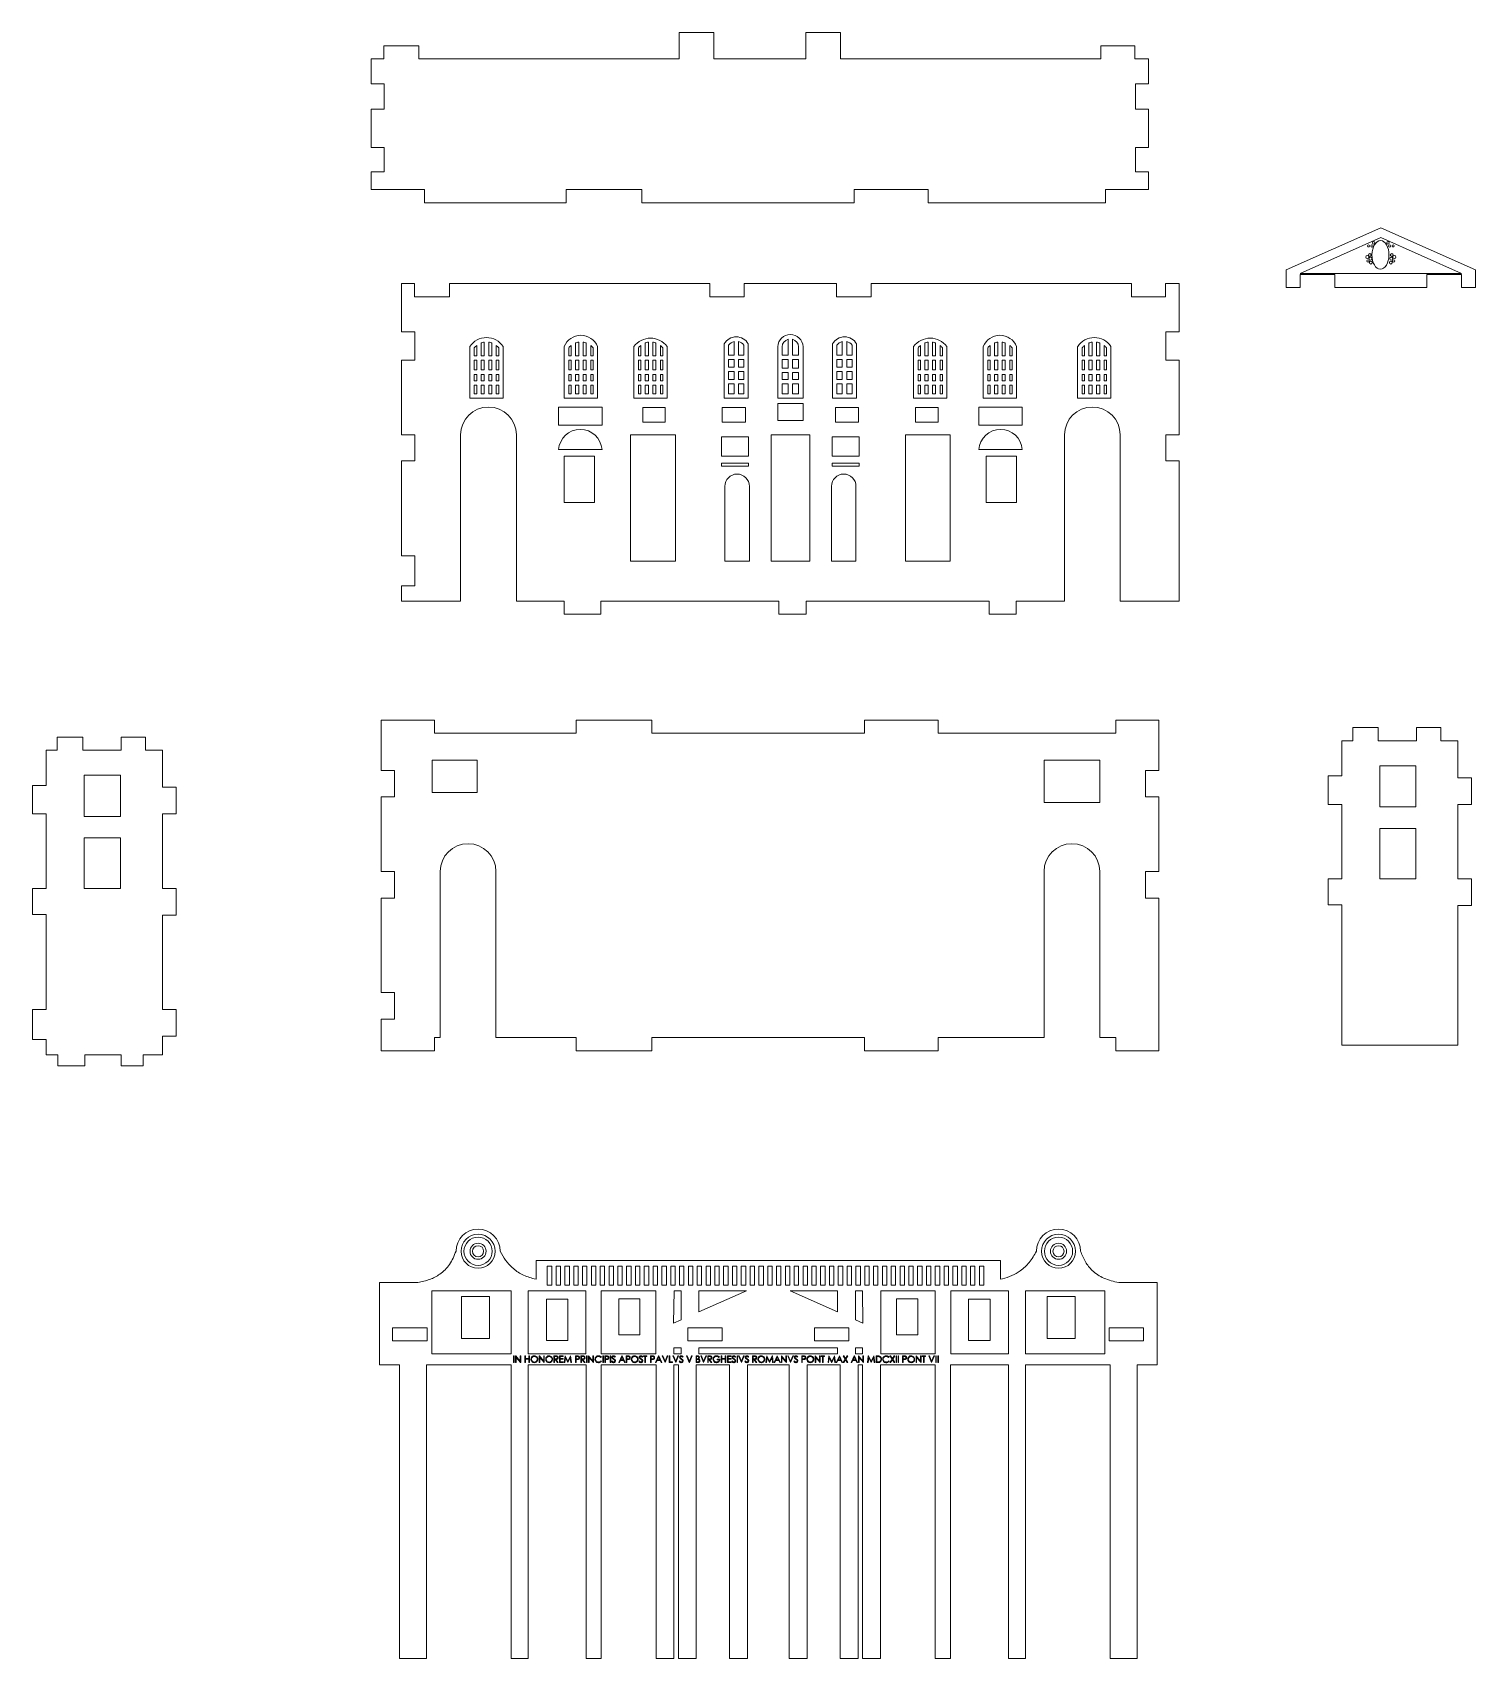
# Model space of a CAD drawing. Header units: millimetres. Extents: x 240 to 567, y 129 to 497.
import ezdxf

# ---------------------------------------------------------------- set-up
doc = ezdxf.new("R2010")
doc.units = ezdxf.units.MM

msp = doc.modelspace()

# ---------------------------------------------------------------- linework, layer by layer
at = {"color": 7, "linetype": 'Continuous', "lineweight": 15}
for p, q in [((319.84, 491.4), (319.84, 494.4)), ((319.84, 494.4), (327.75, 494.4)), ((327.75, 494.4), (327.75, 491.4)), ((386.79, 491.4), (386.79, 497.4)), ((386.79, 497.4), (394.62, 497.4)), ((394.62, 491.4), (394.62, 497.4)), ((415.53, 491.4), (415.53, 497.4)), ((415.53, 497.4), (423.36, 497.4)), ((423.36, 491.4), (423.36, 497.4)), ((482.42, 491.4), (482.42, 494.4)), ((482.42, 494.4), (490.14, 494.4)), ((490.14, 494.4), (490.14, 491.4)), ((316.9, 485.8), (316.9, 491.4)), ((316.9, 491.4), (319.84, 491.4)), ((327.75, 491.4), (386.79, 491.4)), ((394.62, 491.4), (415.53, 491.4)), ((423.36, 491.4), (482.42, 491.4)), ((490.14, 491.4), (493.25, 491.4)), ((493.25, 491.4), (493.25, 485.8)), ((319.9, 485.8), (316.9, 485.8)), ((319.9, 480.03), (319.9, 485.8)), ((490.25, 485.8), (490.25, 480.03)), ((490.25, 485.8), (493.25, 485.8)), ((316.9, 471.32), (316.9, 480.03)), ((319.9, 480.03), (316.9, 480.03)), ((490.25, 480.03), (493.25, 480.03)), ((493.25, 480.03), (493.25, 471.32)), ((319.9, 471.32), (316.9, 471.32)), ((319.9, 465.81), (319.9, 471.32)), ((490.25, 471.32), (490.25, 465.81)), ((490.25, 471.32), (493.25, 471.32)), ((316.9, 461.82), (316.9, 465.81)), ((319.9, 465.81), (316.9, 465.81)), ((490.25, 465.81), (493.25, 465.81)), ((493.25, 465.81), (493.25, 461.82)), ((316.9, 461.82), (329.02, 461.82)), ((329.02, 461.82), (329.02, 458.78)), ((361.14, 461.82), (378.29, 461.82)), ((361.14, 458.78), (361.14, 461.82)), ((378.29, 461.82), (378.29, 458.78)), ((426.5, 461.82), (443.24, 461.82)), ((426.5, 458.78), (426.5, 461.82)), ((443.24, 461.82), (443.24, 458.78)), ((483.51, 461.82), (493.25, 461.82)), ((483.51, 458.78), (483.51, 461.82)), ((361.14, 458.78), (329.02, 458.78)), ((426.5, 458.78), (378.29, 458.78)), ((483.51, 458.78), (443.24, 458.78)), ((545.93, 453.12), (524.45, 443.57)), ((545.93, 450.93), (527.64, 442.8)), ((567.4, 443.57), (545.93, 453.12)), ((564.21, 442.8), (545.93, 450.93)), ((524.45, 443.57), (524.45, 439.57)), ((527.64, 442.8), (564.21, 442.8)), ((535.47, 442.57), (527.64, 442.57)), ((527.64, 442.57), (527.64, 439.57)), ((535.47, 439.57), (535.47, 442.57)), ((564.21, 442.57), (556.38, 442.57)), ((556.38, 442.57), (556.38, 439.57)), ((564.21, 439.57), (564.21, 442.57)), ((567.4, 439.57), (567.4, 443.57)), ((323.84, 440.51), (323.84, 429.52)), ((323.84, 440.51), (326.79, 440.51)), ((326.79, 440.51), (326.79, 437.51)), ((334.69, 437.51), (334.69, 440.51)), ((334.69, 440.51), (393.73, 440.51)), ((393.73, 440.51), (393.73, 437.51)), ((401.56, 437.51), (401.56, 440.51)), ((401.56, 440.51), (422.47, 440.51)), ((422.47, 440.51), (422.47, 437.51)), ((430.3, 437.51), (430.3, 440.51)), ((430.3, 440.51), (489.37, 440.51)), ((489.37, 440.51), (489.37, 437.51)), ((497.08, 437.51), (497.08, 440.51)), ((497.08, 440.51), (500.19, 440.51)), ((500.19, 440.51), (500.19, 429.52)), ((524.45, 439.57), (527.64, 439.57)), ((535.47, 439.57), (556.38, 439.57)), ((564.21, 439.57), (567.4, 439.57)), ((326.79, 437.51), (334.69, 437.51)), ((393.73, 437.51), (401.56, 437.51)), ((422.47, 437.51), (430.3, 437.51)), ((489.37, 437.51), (497.08, 437.51)), ((326.84, 429.52), (323.84, 429.52)), ((326.84, 423.09), (326.84, 429.52)), ((411.51, 424.24), (411.51, 427.85)), ((412.51, 427.85), (412.51, 424.24)), ((497.19, 429.52), (497.19, 423.09)), ((497.19, 429.52), (500.19, 429.52)), ((339.32, 426.21), (339.32, 414.52)), ((340.32, 425.89), (340.32, 424.12)), ((340.32, 424.12), (340.87, 424.12)), ((340.87, 424.12), (340.87, 426.45)), ((341.87, 427.02), (341.87, 424.12)), ((341.87, 424.12), (342.59, 424.12)), ((342.59, 424.12), (342.59, 427.21)), ((343.59, 427.21), (343.59, 424.12)), ((343.59, 424.12), (344.32, 424.12)), ((344.32, 424.12), (344.32, 427.02)), ((345.32, 426.45), (345.32, 424.12)), ((345.32, 424.12), (345.86, 424.12)), ((345.86, 424.12), (345.86, 425.89)), ((346.86, 414.52), (346.86, 426.21)), ((360.73, 426.21), (360.73, 414.52)), ((361.73, 425.89), (361.73, 424.12)), ((361.73, 424.12), (362.27, 424.12)), ((362.27, 424.12), (362.27, 426.45)), ((363.27, 427.02), (363.27, 424.12)), ((363.27, 424.12), (364, 424.12)), ((364, 424.12), (364, 427.21)), ((365, 427.21), (365, 424.12)), ((365, 424.12), (365.72, 424.12)), ((365.72, 424.12), (365.72, 427.02)), ((366.72, 426.45), (366.72, 424.12)), ((366.72, 424.12), (367.27, 424.12)), ((367.27, 424.12), (367.27, 425.89)), ((368.27, 414.52), (368.27, 426.21)), ((376.53, 426.21), (376.53, 414.52)), ((377.53, 425.89), (377.53, 424.12)), ((377.53, 424.12), (378.07, 424.12)), ((378.07, 424.12), (378.07, 426.45)), ((379.07, 427.02), (379.07, 424.12)), ((379.07, 424.12), (379.8, 424.12)), ((379.8, 424.12), (379.8, 427.21)), ((380.8, 427.21), (380.8, 424.12)), ((380.8, 424.12), (381.52, 424.12)), ((381.52, 424.12), (381.52, 427.02)), ((382.52, 426.45), (382.52, 424.12)), ((382.52, 424.12), (383.07, 424.12)), ((383.07, 424.12), (383.07, 425.89)), ((384.07, 414.52), (384.07, 426.21)), ((397.01, 426.79), (397.01, 414.52)), ((398.01, 426.51), (398.01, 424.24)), ((398.01, 424.24), (399.23, 424.24)), ((399.23, 424.24), (399.23, 427.34)), ((400.23, 427.34), (400.23, 424.24)), ((400.23, 424.24), (401.45, 424.24)), ((401.45, 424.24), (401.45, 426.51)), ((402.45, 414.52), (402.45, 426.79)), ((409.13, 426.18), (409.13, 414.51)), ((410.13, 426.15), (410.13, 424.24)), ((410.13, 424.24), (411.51, 424.24)), ((412.51, 424.24), (413.89, 424.24)), ((413.89, 424.24), (413.89, 426.15)), ((414.89, 414.51), (414.89, 426.18)), ((421.58, 426.79), (421.58, 414.52)), ((422.57, 426.51), (422.57, 424.24)), ((422.57, 424.24), (423.79, 424.24)), ((423.79, 424.24), (423.79, 427.34)), ((424.79, 427.34), (424.79, 424.24)), ((424.79, 424.24), (426, 424.24)), ((426, 424.24), (426, 426.51)), ((427.02, 414.52), (427.02, 426.79)), ((439.97, 426.21), (439.97, 414.52)), ((440.97, 425.89), (440.97, 424.12)), ((440.97, 424.12), (441.51, 424.12)), ((441.51, 424.12), (441.51, 426.45)), ((442.51, 427.02), (442.51, 424.12)), ((442.51, 424.12), (443.24, 424.12)), ((443.24, 424.12), (443.24, 427.21)), ((444.24, 427.21), (444.24, 424.12)), ((444.24, 424.12), (444.96, 424.12)), ((444.96, 424.12), (444.96, 427.02)), ((445.96, 426.45), (445.96, 424.12)), ((445.96, 424.12), (446.51, 424.12)), ((446.51, 424.12), (446.51, 425.89)), ((447.51, 414.52), (447.51, 426.21)), ((455.77, 426.21), (455.77, 414.52)), ((456.77, 425.89), (456.77, 424.12)), ((456.77, 424.12), (457.31, 424.12)), ((457.31, 424.12), (457.31, 426.45)), ((458.31, 427.02), (458.31, 424.12)), ((458.31, 424.12), (459.04, 424.12)), ((459.04, 424.12), (459.04, 427.21)), ((460.04, 427.21), (460.04, 424.12)), ((460.04, 424.12), (460.76, 424.12)), ((460.76, 424.12), (460.76, 427.02)), ((461.76, 426.45), (461.76, 424.12)), ((461.76, 424.12), (462.31, 424.12)), ((462.31, 424.12), (462.31, 425.89)), ((463.31, 414.52), (463.31, 426.21)), ((477.17, 426.21), (477.17, 414.52)), ((478.17, 425.89), (478.17, 424.12)), ((478.17, 424.12), (478.72, 424.12)), ((478.72, 424.12), (478.72, 426.45)), ((479.72, 427.02), (479.72, 424.12)), ((479.72, 424.12), (480.45, 424.12)), ((480.45, 424.12), (480.45, 427.21)), ((481.45, 427.21), (481.45, 424.12)), ((481.45, 424.12), (482.17, 424.12)), ((482.17, 424.12), (482.17, 427.02)), ((483.17, 426.45), (483.17, 424.12)), ((483.17, 424.12), (483.72, 424.12)), ((483.72, 424.12), (483.72, 425.89)), ((484.72, 414.52), (484.72, 426.21)), ((323.84, 423.09), (323.84, 406.19)), ((326.84, 423.09), (323.84, 423.09)), ((340.87, 423.12), (340.32, 423.12)), ((340.32, 423.12), (340.32, 420.9)), ((340.32, 420.9), (340.87, 420.9)), ((340.87, 420.9), (340.87, 423.12)), ((341.87, 423.12), (341.87, 420.9)), ((342.59, 423.12), (341.87, 423.12)), ((341.87, 420.9), (342.59, 420.9)), ((342.59, 420.9), (342.59, 423.12)), ((344.32, 423.12), (343.59, 423.12)), ((343.59, 423.12), (343.59, 420.9)), ((343.59, 420.9), (344.32, 420.9)), ((344.32, 420.9), (344.32, 423.12)), ((345.32, 423.12), (345.32, 420.9)), ((345.86, 423.12), (345.32, 423.12)), ((345.32, 420.9), (345.86, 420.9)), ((345.86, 420.9), (345.86, 423.12)), ((361.73, 423.12), (361.73, 420.9)), ((362.27, 423.12), (361.73, 423.12)), ((361.73, 420.9), (362.27, 420.9)), ((362.27, 420.9), (362.27, 423.12)), ((363.27, 423.12), (363.27, 420.9)), ((364, 423.12), (363.27, 423.12)), ((363.27, 420.9), (364, 420.9)), ((364, 420.9), (364, 423.12)), ((365, 423.12), (365, 420.9)), ((365.72, 423.12), (365, 423.12)), ((365, 420.9), (365.72, 420.9)), ((365.72, 420.9), (365.72, 423.12)), ((366.72, 423.12), (366.72, 420.9)), ((367.27, 423.12), (366.72, 423.12)), ((366.72, 420.9), (367.27, 420.9)), ((367.27, 420.9), (367.27, 423.12)), ((377.53, 423.12), (377.53, 420.9)), ((378.07, 423.12), (377.53, 423.12)), ((377.53, 420.9), (378.07, 420.9)), ((378.07, 420.9), (378.07, 423.12)), ((379.07, 423.12), (379.07, 420.9)), ((379.8, 423.12), (379.07, 423.12)), ((379.07, 420.9), (379.8, 420.9)), ((379.8, 420.9), (379.8, 423.12)), ((380.8, 423.12), (380.8, 420.9)), ((381.52, 423.12), (380.8, 423.12)), ((380.8, 420.9), (381.52, 420.9)), ((381.52, 420.9), (381.52, 423.12)), ((382.52, 423.12), (382.52, 420.9)), ((383.07, 423.12), (382.52, 423.12)), ((382.52, 420.9), (383.07, 420.9)), ((383.07, 420.9), (383.07, 423.12)), ((399.23, 423.24), (398.01, 423.24)), ((398.01, 423.24), (398.01, 421.52)), ((398.01, 421.52), (399.23, 421.52)), ((399.23, 420.52), (398.01, 420.52)), ((398.01, 420.52), (398.01, 418.72)), ((399.23, 421.52), (399.23, 423.24)), ((399.23, 418.72), (399.23, 420.52)), ((400.23, 423.24), (400.23, 421.52)), ((401.45, 423.24), (400.23, 423.24)), ((400.23, 421.52), (401.45, 421.52)), ((400.23, 420.52), (400.23, 418.72)), ((401.45, 420.52), (400.23, 420.52)), ((401.45, 421.52), (401.45, 423.24)), ((401.45, 418.72), (401.45, 420.52)), ((410.13, 423.24), (410.13, 421.33)), ((411.51, 423.24), (410.13, 423.24)), ((410.13, 421.33), (411.51, 421.33)), ((410.13, 420.33), (410.13, 418.72)), ((411.51, 420.33), (410.13, 420.33)), ((411.51, 421.33), (411.51, 423.24)), ((411.51, 418.72), (411.51, 420.33)), ((412.51, 423.24), (412.51, 421.33)), ((413.89, 423.24), (412.51, 423.24)), ((412.51, 421.33), (413.89, 421.33)), ((412.51, 420.33), (412.51, 418.72)), ((413.89, 420.33), (412.51, 420.33)), ((413.89, 421.33), (413.89, 423.24)), ((413.89, 418.72), (413.89, 420.33)), ((422.57, 423.24), (422.57, 421.52)), ((423.79, 423.24), (422.57, 423.24)), ((422.57, 421.52), (423.79, 421.52)), ((422.57, 420.52), (422.57, 418.72)), ((423.79, 420.52), (422.57, 420.52)), ((423.79, 421.52), (423.79, 423.24)), ((423.79, 418.72), (423.79, 420.52)), ((424.79, 423.24), (424.79, 421.52)), ((426, 423.24), (424.79, 423.24)), ((424.79, 421.52), (426, 421.52)), ((424.79, 420.52), (424.79, 418.72)), ((426, 420.52), (424.79, 420.52)), ((426, 421.52), (426, 423.24)), ((426, 418.72), (426, 420.52)), ((440.97, 423.12), (440.97, 420.9)), ((441.51, 423.12), (440.97, 423.12)), ((440.97, 420.9), (441.51, 420.9)), ((441.51, 420.9), (441.51, 423.12)), ((442.51, 423.12), (442.51, 420.9)), ((443.24, 423.12), (442.51, 423.12)), ((442.51, 420.9), (443.24, 420.9)), ((443.24, 420.9), (443.24, 423.12)), ((444.24, 423.12), (444.24, 420.9)), ((444.96, 423.12), (444.24, 423.12)), ((444.24, 420.9), (444.96, 420.9)), ((444.96, 420.9), (444.96, 423.12)), ((445.96, 423.12), (445.96, 420.9)), ((446.51, 423.12), (445.96, 423.12)), ((445.96, 420.9), (446.51, 420.9)), ((446.51, 420.9), (446.51, 423.12)), ((456.77, 423.12), (456.77, 420.9)), ((457.31, 423.12), (456.77, 423.12)), ((456.77, 420.9), (457.31, 420.9)), ((457.31, 420.9), (457.31, 423.12)), ((458.31, 423.12), (458.31, 420.9)), ((459.04, 423.12), (458.31, 423.12)), ((458.31, 420.9), (459.04, 420.9)), ((459.04, 420.9), (459.04, 423.12)), ((460.04, 423.12), (460.04, 420.9)), ((460.76, 423.12), (460.04, 423.12)), ((460.04, 420.9), (460.76, 420.9)), ((460.76, 420.9), (460.76, 423.12)), ((461.76, 423.12), (461.76, 420.9)), ((462.31, 423.12), (461.76, 423.12)), ((461.76, 420.9), (462.31, 420.9)), ((462.31, 420.9), (462.31, 423.12)), ((478.17, 423.12), (478.17, 420.9)), ((478.72, 423.12), (478.17, 423.12)), ((478.17, 420.9), (478.72, 420.9)), ((478.72, 420.9), (478.72, 423.12)), ((479.72, 423.12), (479.72, 420.9)), ((480.45, 423.12), (479.72, 423.12)), ((479.72, 420.9), (480.45, 420.9)), ((480.45, 420.9), (480.45, 423.12)), ((481.45, 423.12), (481.45, 420.9)), ((482.17, 423.12), (481.45, 423.12)), ((481.45, 420.9), (482.17, 420.9)), ((482.17, 420.9), (482.17, 423.12)), ((483.17, 423.12), (483.17, 420.9)), ((483.72, 423.12), (483.17, 423.12)), ((483.17, 420.9), (483.72, 420.9)), ((483.72, 420.9), (483.72, 423.12)), ((497.19, 423.09), (500.19, 423.09)), ((500.19, 423.09), (500.19, 406.19)), ((340.87, 419.9), (340.32, 419.9)), ((340.32, 419.9), (340.32, 418.43)), ((340.32, 418.43), (340.87, 418.43)), ((340.32, 417.43), (340.32, 415.52)), ((340.87, 417.43), (340.32, 417.43)), ((340.87, 418.43), (340.87, 419.9)), ((340.87, 415.52), (340.87, 417.43)), ((341.87, 419.9), (341.87, 418.43)), ((342.59, 419.9), (341.87, 419.9)), ((341.87, 418.43), (342.59, 418.43)), ((341.87, 417.43), (341.87, 415.52)), ((342.59, 417.43), (341.87, 417.43)), ((342.59, 418.43), (342.59, 419.9)), ((342.59, 415.52), (342.59, 417.43)), ((343.59, 419.9), (343.59, 418.43)), ((344.32, 419.9), (343.59, 419.9)), ((343.59, 418.43), (344.32, 418.43)), ((343.59, 417.43), (343.59, 415.52)), ((344.32, 417.43), (343.59, 417.43)), ((344.32, 418.43), (344.32, 419.9)), ((344.32, 415.52), (344.32, 417.43)), ((345.32, 419.9), (345.32, 418.43)), ((345.86, 419.9), (345.32, 419.9)), ((345.32, 418.43), (345.86, 418.43)), ((345.32, 417.43), (345.32, 415.52)), ((345.86, 417.43), (345.32, 417.43)), ((345.86, 418.43), (345.86, 419.9)), ((345.86, 415.52), (345.86, 417.43)), ((361.73, 419.9), (361.73, 418.43)), ((362.27, 419.9), (361.73, 419.9)), ((361.73, 418.43), (362.27, 418.43)), ((361.73, 417.43), (361.73, 415.52)), ((362.27, 417.43), (361.73, 417.43)), ((362.27, 418.43), (362.27, 419.9)), ((362.27, 415.52), (362.27, 417.43)), ((364, 419.9), (363.27, 419.9)), ((363.27, 419.9), (363.27, 418.43)), ((363.27, 418.43), (364, 418.43)), ((364, 417.43), (363.27, 417.43)), ((363.27, 417.43), (363.27, 415.52)), ((364, 418.43), (364, 419.9)), ((364, 415.52), (364, 417.43)), ((365, 419.9), (365, 418.43)), ((365.72, 419.9), (365, 419.9)), ((365, 418.43), (365.72, 418.43)), ((365, 417.43), (365, 415.52)), ((365.72, 417.43), (365, 417.43)), ((365.72, 418.43), (365.72, 419.9)), ((365.72, 415.52), (365.72, 417.43)), ((366.72, 419.9), (366.72, 418.43)), ((367.27, 419.9), (366.72, 419.9)), ((366.72, 418.43), (367.27, 418.43)), ((366.72, 417.43), (366.72, 415.52)), ((367.27, 417.43), (366.72, 417.43)), ((367.27, 418.43), (367.27, 419.9)), ((367.27, 415.52), (367.27, 417.43)), ((378.07, 419.9), (377.53, 419.9)), ((377.53, 419.9), (377.53, 418.43)), ((377.53, 418.43), (378.07, 418.43)), ((378.07, 417.43), (377.53, 417.43)), ((377.53, 417.43), (377.53, 415.52)), ((378.07, 418.43), (378.07, 419.9)), ((378.07, 415.52), (378.07, 417.43)), ((379.07, 419.9), (379.07, 418.43)), ((379.8, 419.9), (379.07, 419.9)), ((379.07, 418.43), (379.8, 418.43)), ((379.07, 417.43), (379.07, 415.52)), ((379.8, 417.43), (379.07, 417.43)), ((379.8, 418.43), (379.8, 419.9)), ((379.8, 415.52), (379.8, 417.43)), ((380.8, 419.9), (380.8, 418.43)), ((381.52, 419.9), (380.8, 419.9)), ((380.8, 418.43), (381.52, 418.43)), ((380.8, 417.43), (380.8, 415.52)), ((381.52, 417.43), (380.8, 417.43)), ((381.52, 418.43), (381.52, 419.9)), ((381.52, 415.52), (381.52, 417.43)), ((382.52, 419.9), (382.52, 418.43)), ((383.07, 419.9), (382.52, 419.9)), ((382.52, 418.43), (383.07, 418.43)), ((382.52, 417.43), (382.52, 415.52)), ((383.07, 417.43), (382.52, 417.43)), ((383.07, 418.43), (383.07, 419.9)), ((383.07, 415.52), (383.07, 417.43)), ((398.01, 418.72), (399.23, 418.72)), ((398.01, 417.72), (398.01, 415.52)), ((399.23, 417.72), (398.01, 417.72)), ((399.23, 415.52), (399.23, 417.72)), ((400.23, 418.72), (401.45, 418.72)), ((400.23, 417.72), (400.23, 415.52)), ((401.45, 417.72), (400.23, 417.72)), ((401.45, 415.52), (401.45, 417.72)), ((410.13, 418.72), (411.51, 418.72)), ((411.51, 417.72), (410.13, 417.72)), ((410.13, 417.72), (410.13, 415.51)), ((411.51, 415.51), (411.51, 417.72)), ((412.51, 418.72), (413.89, 418.72)), ((412.51, 417.72), (412.51, 415.51)), ((413.89, 417.72), (412.51, 417.72)), ((413.89, 415.51), (413.89, 417.72)), ((422.57, 418.72), (423.79, 418.72)), ((422.57, 417.72), (422.57, 415.52)), ((423.79, 417.72), (422.57, 417.72)), ((423.79, 415.52), (423.79, 417.72)), ((424.79, 418.72), (426, 418.72)), ((424.79, 417.72), (424.79, 415.52)), ((426, 417.72), (424.79, 417.72)), ((426, 415.52), (426, 417.72)), ((440.97, 419.9), (440.97, 418.43)), ((441.51, 419.9), (440.97, 419.9)), ((440.97, 418.43), (441.51, 418.43)), ((440.97, 417.43), (440.97, 415.52)), ((441.51, 417.43), (440.97, 417.43)), ((441.51, 418.43), (441.51, 419.9)), ((441.51, 415.52), (441.51, 417.43)), ((442.51, 419.9), (442.51, 418.43)), ((443.24, 419.9), (442.51, 419.9)), ((442.51, 418.43), (443.24, 418.43)), ((442.51, 417.43), (442.51, 415.52)), ((443.24, 417.43), (442.51, 417.43)), ((443.24, 418.43), (443.24, 419.9)), ((443.24, 415.52), (443.24, 417.43)), ((444.24, 419.9), (444.24, 418.43)), ((444.96, 419.9), (444.24, 419.9)), ((444.24, 418.43), (444.96, 418.43)), ((444.24, 417.43), (444.24, 415.52)), ((444.96, 417.43), (444.24, 417.43)), ((444.96, 418.43), (444.96, 419.9)), ((444.96, 415.52), (444.96, 417.43)), ((445.96, 419.9), (445.96, 418.43)), ((446.51, 419.9), (445.96, 419.9)), ((445.96, 418.43), (446.51, 418.43)), ((445.96, 417.43), (445.96, 415.52)), ((446.51, 417.43), (445.96, 417.43)), ((446.51, 418.43), (446.51, 419.9)), ((446.51, 415.52), (446.51, 417.43)), ((456.77, 419.9), (456.77, 418.43)), ((457.31, 419.9), (456.77, 419.9)), ((456.77, 418.43), (457.31, 418.43)), ((456.77, 417.43), (456.77, 415.52)), ((457.31, 417.43), (456.77, 417.43)), ((457.31, 418.43), (457.31, 419.9)), ((457.31, 415.52), (457.31, 417.43)), ((458.31, 419.9), (458.31, 418.43)), ((459.04, 419.9), (458.31, 419.9)), ((458.31, 418.43), (459.04, 418.43)), ((458.31, 417.43), (458.31, 415.52)), ((459.04, 417.43), (458.31, 417.43)), ((459.04, 418.43), (459.04, 419.9)), ((459.04, 415.52), (459.04, 417.43)), ((460.04, 419.9), (460.04, 418.43)), ((460.76, 419.9), (460.04, 419.9)), ((460.04, 418.43), (460.76, 418.43)), ((460.04, 417.43), (460.04, 415.52)), ((460.76, 417.43), (460.04, 417.43)), ((460.76, 418.43), (460.76, 419.9)), ((460.76, 415.52), (460.76, 417.43)), ((461.76, 419.9), (461.76, 418.43)), ((462.31, 419.9), (461.76, 419.9)), ((461.76, 418.43), (462.31, 418.43)), ((461.76, 417.43), (461.76, 415.52)), ((462.31, 417.43), (461.76, 417.43)), ((462.31, 418.43), (462.31, 419.9)), ((462.31, 415.52), (462.31, 417.43)), ((478.17, 419.9), (478.17, 418.43)), ((478.72, 419.9), (478.17, 419.9)), ((478.17, 418.43), (478.72, 418.43)), ((478.17, 417.43), (478.17, 415.52)), ((478.72, 417.43), (478.17, 417.43)), ((478.72, 418.43), (478.72, 419.9)), ((478.72, 415.52), (478.72, 417.43)), ((479.72, 419.9), (479.72, 418.43)), ((480.45, 419.9), (479.72, 419.9)), ((479.72, 418.43), (480.45, 418.43)), ((479.72, 417.43), (479.72, 415.52)), ((480.45, 417.43), (479.72, 417.43)), ((480.45, 418.43), (480.45, 419.9)), ((480.45, 415.52), (480.45, 417.43)), ((481.45, 419.9), (481.45, 418.43)), ((482.17, 419.9), (481.45, 419.9)), ((481.45, 418.43), (482.17, 418.43)), ((481.45, 417.43), (481.45, 415.52)), ((482.17, 417.43), (481.45, 417.43)), ((482.17, 418.43), (482.17, 419.9)), ((482.17, 415.52), (482.17, 417.43)), ((483.17, 419.9), (483.17, 418.43)), ((483.72, 419.9), (483.17, 419.9)), ((483.17, 418.43), (483.72, 418.43)), ((483.17, 417.43), (483.17, 415.52)), ((483.72, 417.43), (483.17, 417.43)), ((483.72, 418.43), (483.72, 419.9)), ((483.72, 415.52), (483.72, 417.43)), ((339.32, 414.52), (346.86, 414.52)), ((340.32, 415.52), (340.87, 415.52)), ((341.87, 415.52), (342.59, 415.52)), ((343.59, 415.52), (344.32, 415.52)), ((345.32, 415.52), (345.86, 415.52)), ((360.73, 414.52), (368.27, 414.52)), ((361.73, 415.52), (362.27, 415.52)), ((363.27, 415.52), (364, 415.52)), ((365, 415.52), (365.72, 415.52)), ((366.72, 415.52), (367.27, 415.52)), ((376.53, 414.52), (384.07, 414.52)), ((377.53, 415.52), (378.07, 415.52)), ((379.07, 415.52), (379.8, 415.52)), ((380.8, 415.52), (381.52, 415.52)), ((382.52, 415.52), (383.07, 415.52)), ((397.01, 414.52), (402.45, 414.52)), ((398.01, 415.52), (399.23, 415.52)), ((400.23, 415.52), (401.45, 415.52)), ((409.13, 414.51), (414.89, 414.51)), ((414.89, 413.28), (409.13, 413.28)), ((409.13, 413.28), (409.13, 409.42)), ((410.13, 415.51), (411.51, 415.51)), ((412.51, 415.51), (413.89, 415.51)), ((414.89, 409.42), (414.89, 413.28)), ((421.58, 414.52), (427.02, 414.52)), ((422.57, 415.52), (423.79, 415.52)), ((424.79, 415.52), (426, 415.52)), ((439.97, 414.52), (447.51, 414.52)), ((440.97, 415.52), (441.51, 415.52)), ((442.51, 415.52), (443.24, 415.52)), ((444.24, 415.52), (444.96, 415.52)), ((445.96, 415.52), (446.51, 415.52)), ((455.77, 414.52), (463.31, 414.52)), ((456.77, 415.52), (457.31, 415.52)), ((458.31, 415.52), (459.04, 415.52)), ((460.04, 415.52), (460.76, 415.52)), ((461.76, 415.52), (462.31, 415.52)), ((477.17, 414.52), (484.72, 414.52)), ((478.17, 415.52), (478.72, 415.52)), ((479.72, 415.52), (480.45, 415.52)), ((481.45, 415.52), (482.17, 415.52)), ((483.17, 415.52), (483.72, 415.52)), ((369.29, 412.49), (359.43, 412.49)), ((359.43, 412.49), (359.43, 408.4)), ((369.29, 408.4), (369.29, 412.49)), ((383.62, 412.39), (378.52, 412.39)), ((378.52, 412.39), (378.52, 409.03)), ((383.62, 409.03), (383.62, 412.39)), ((401.82, 412.39), (396.57, 412.39)), ((396.57, 412.39), (396.57, 409.03)), ((401.82, 409.03), (401.82, 412.39)), ((409.13, 409.42), (414.89, 409.42)), ((422.22, 412.39), (422.22, 409.03)), ((427.47, 412.39), (422.22, 412.39)), ((427.47, 409.03), (427.47, 412.39)), ((440.42, 412.39), (440.42, 409.03)), ((445.52, 412.39), (440.42, 412.39)), ((445.52, 409.03), (445.52, 412.39)), ((454.75, 412.49), (454.75, 408.4)), ((464.61, 412.49), (454.75, 412.49)), ((464.61, 408.4), (464.61, 412.49)), ((326.84, 406.19), (323.84, 406.19)), ((326.84, 400.31), (326.84, 406.19)), ((337.22, 406.17), (337.22, 368.51)), ((349.86, 368.51), (349.86, 406.17)), ((359.43, 408.4), (369.29, 408.4)), ((385.95, 406.17), (375.75, 406.17)), ((375.75, 406.17), (375.75, 377.51)), ((378.52, 409.03), (383.62, 409.03)), ((385.95, 377.51), (385.95, 406.17)), ((402.53, 405.7), (396.42, 405.7)), ((396.42, 405.7), (396.42, 401.33)), ((396.57, 409.03), (401.82, 409.03)), ((402.53, 401.33), (402.53, 405.7)), ((416.39, 406.17), (407.65, 406.17)), ((407.65, 406.17), (407.65, 377.51)), ((416.39, 377.51), (416.39, 406.17)), ((421.51, 405.7), (421.51, 401.33)), ((427.62, 405.7), (421.51, 405.7)), ((422.22, 409.03), (427.47, 409.03)), ((427.62, 401.33), (427.62, 405.7)), ((448.28, 406.17), (438.09, 406.17)), ((438.09, 406.17), (438.09, 377.51)), ((440.42, 409.03), (445.52, 409.03)), ((448.28, 377.51), (448.28, 406.17)), ((454.75, 408.4), (464.61, 408.4)), ((474.18, 406.17), (474.18, 368.51)), ((486.82, 368.51), (486.82, 406.17)), ((497.19, 406.19), (500.19, 406.19)), ((497.19, 406.19), (497.19, 400.31)), ((359.43, 402.83), (369.29, 402.83)), ((454.75, 402.83), (464.61, 402.83)), ((323.84, 400.31), (323.84, 378.74)), ((326.84, 400.31), (323.84, 400.31)), ((367.6, 401.33), (360.73, 401.33)), ((360.73, 401.33), (360.73, 390.81)), ((367.6, 390.81), (367.6, 401.33)), ((396.42, 401.33), (402.53, 401.33)), ((402.53, 399.76), (396.42, 399.76)), ((396.42, 399.76), (396.42, 399.11)), ((396.42, 399.11), (402.53, 399.11)), ((402.53, 399.11), (402.53, 399.76)), ((421.51, 401.33), (427.62, 401.33)), ((421.51, 399.76), (421.51, 399.11)), ((427.62, 399.76), (421.51, 399.76)), ((421.51, 399.11), (427.62, 399.11)), ((427.62, 399.11), (427.62, 399.76)), ((456.44, 401.33), (456.44, 390.81)), ((463.31, 401.33), (456.44, 401.33)), ((463.31, 390.81), (463.31, 401.33)), ((497.19, 400.31), (500.19, 400.31)), ((500.19, 400.31), (500.19, 368.51)), ((397.14, 394.51), (397.14, 377.51)), ((402.71, 377.51), (402.71, 394.51)), ((421.33, 394.51), (421.33, 377.51)), ((426.89, 377.51), (426.89, 394.51)), ((360.73, 390.81), (367.6, 390.81)), ((456.44, 390.81), (463.31, 390.81)), ((326.84, 378.74), (323.84, 378.74)), ((326.84, 371.97), (326.84, 378.74)), ((385.95, 377.51), (375.75, 377.51)), ((402.71, 377.51), (397.14, 377.51)), ((416.39, 377.51), (407.65, 377.51)), ((426.89, 377.51), (421.33, 377.51)), ((448.28, 377.51), (438.09, 377.51)), ((323.84, 371.97), (323.84, 368.51)), ((326.84, 371.97), (323.84, 371.97)), ((323.84, 368.51), (337.22, 368.51)), ((349.86, 368.51), (360.71, 368.51)), ((360.71, 365.51), (360.71, 368.51)), ((360.71, 365.51), (369.03, 365.51)), ((369.03, 368.51), (409.39, 368.51)), ((369.03, 365.51), (369.03, 368.51)), ((409.39, 365.51), (409.39, 368.51)), ((409.39, 365.51), (415.57, 365.51)), ((415.57, 368.51), (457.1, 368.51)), ((415.57, 365.51), (415.57, 368.51)), ((457.1, 365.51), (457.1, 368.51)), ((457.1, 365.51), (463.23, 365.51)), ((463.23, 368.51), (474.18, 368.51)), ((463.23, 365.51), (463.23, 368.51)), ((486.82, 368.51), (500.19, 368.51)), ((319.21, 341.52), (319.21, 330.12)), ((319.21, 341.52), (331.33, 341.52)), ((331.33, 338.52), (331.33, 341.52)), ((363.45, 338.52), (363.45, 341.52)), ((363.45, 341.52), (380.6, 341.52)), ((380.6, 338.52), (380.6, 341.52)), ((428.82, 338.52), (428.82, 341.52)), ((428.82, 341.52), (445.56, 341.52)), ((445.56, 338.52), (445.56, 341.52)), ((485.83, 338.52), (485.83, 341.52)), ((485.83, 341.52), (495.57, 341.52)), ((495.57, 341.52), (495.57, 330.12)), ((539.56, 339.83), (539.56, 336.83)), ((545.33, 339.83), (539.56, 339.83)), ((545.33, 336.83), (545.33, 339.83)), ((554.03, 339.83), (554.03, 336.83)), ((559.55, 339.83), (554.03, 339.83)), ((559.55, 336.83), (559.55, 339.83)), ((245.73, 334.66), (245.73, 337.66)), ((245.73, 337.66), (251.5, 337.66)), ((251.5, 337.66), (251.5, 334.66)), ((260.2, 334.66), (260.2, 337.66)), ((260.2, 337.66), (265.72, 337.66)), ((265.72, 337.66), (265.72, 334.66)), ((331.33, 338.52), (363.45, 338.52)), ((380.6, 338.52), (428.82, 338.52)), ((445.56, 338.52), (485.83, 338.52)), ((537.05, 336.83), (537.05, 328.85)), ((537.05, 336.83), (539.56, 336.83)), ((545.33, 336.83), (554.03, 336.83)), ((559.55, 336.83), (563.43, 336.83)), ((563.43, 336.83), (563.43, 328.44)), ((243.22, 334.66), (243.22, 326.67)), ((243.22, 334.66), (245.73, 334.66)), ((251.5, 334.66), (260.2, 334.66)), ((265.72, 334.66), (269.6, 334.66)), ((269.6, 334.66), (269.6, 326.27)), ((330.76, 332.45), (341.01, 332.45)), ((330.76, 325.08), (330.76, 332.45)), ((341.01, 332.45), (341.01, 325.08)), ((469.55, 332.45), (482.19, 332.45)), ((469.55, 322.8), (469.55, 332.45)), ((482.19, 332.45), (482.19, 322.8)), ((251.84, 329), (260.05, 329)), ((251.84, 319.67), (251.84, 329)), ((260.05, 329), (260.05, 319.67)), ((319.21, 330.12), (322.21, 330.12)), ((322.21, 330.12), (322.21, 324.09)), ((492.57, 330.12), (495.57, 330.12)), ((492.57, 330.12), (492.57, 324.09)), ((533.95, 328.85), (533.95, 322.41)), ((537.05, 328.85), (533.95, 328.85)), ((553.88, 331.17), (545.67, 331.17)), ((545.67, 331.17), (545.67, 321.85)), ((553.88, 321.85), (553.88, 331.17)), ((566.53, 328.44), (563.43, 328.44)), ((566.53, 322.41), (566.53, 328.44)), ((240.12, 320.24), (240.12, 326.67)), ((240.12, 326.67), (243.22, 326.67)), ((269.6, 326.27), (272.7, 326.27)), ((272.7, 326.27), (272.7, 320.24)), ((341.01, 325.08), (330.76, 325.08)), ((319.21, 324.09), (319.21, 307.2)), ((322.21, 324.09), (319.21, 324.09)), ((482.19, 322.8), (469.55, 322.8)), ((495.57, 324.09), (492.57, 324.09)), ((495.57, 324.09), (495.57, 307.2)), ((533.95, 322.41), (537.05, 322.41)), ((537.05, 322.41), (537.05, 305.52)), ((545.67, 321.85), (553.88, 321.85)), ((563.43, 322.41), (566.53, 322.41)), ((563.43, 322.41), (563.43, 305.52)), ((243.22, 320.24), (240.12, 320.24)), ((243.22, 320.24), (243.22, 303.34)), ((260.05, 319.67), (251.84, 319.67)), ((272.7, 320.24), (269.6, 320.24)), ((269.6, 320.24), (269.6, 303.34)), ((251.84, 314.79), (260.05, 314.79)), ((251.84, 303.31), (251.84, 314.79)), ((260.05, 314.79), (260.05, 303.31)), ((553.88, 316.96), (545.67, 316.96)), ((545.67, 316.96), (545.67, 305.49)), ((553.88, 305.49), (553.88, 316.96)), ((319.21, 307.2), (322.21, 307.2)), ((322.21, 301.17), (322.21, 307.2)), ((332.59, 269.52), (332.59, 307.17)), ((345.23, 307.17), (345.23, 269.52)), ((469.55, 269.52), (469.55, 307.17)), ((482.19, 307.17), (482.19, 269.52)), ((492.57, 307.2), (495.57, 307.2)), ((492.57, 301.17), (492.57, 307.2)), ((240.12, 297.46), (240.12, 303.34)), ((240.12, 303.34), (243.22, 303.34)), ((260.05, 303.31), (251.84, 303.31)), ((269.6, 303.34), (272.7, 303.34)), ((272.7, 303.34), (272.7, 297.31)), ((533.95, 305.52), (533.95, 299.64)), ((537.05, 305.52), (533.95, 305.52)), ((545.67, 305.49), (553.88, 305.49)), ((566.53, 305.52), (563.43, 305.52)), ((566.53, 299.49), (566.53, 305.52)), ((319.21, 301.17), (319.21, 279.75)), ((322.21, 301.17), (319.21, 301.17)), ((495.57, 301.17), (492.57, 301.17)), ((495.57, 301.17), (495.57, 266.52)), ((533.95, 299.64), (537.05, 299.64)), ((537.05, 299.64), (537.05, 267.83)), ((563.43, 299.49), (563.43, 267.83)), ((563.43, 299.49), (566.53, 299.49)), ((243.22, 297.46), (240.12, 297.46)), ((243.22, 297.46), (243.22, 275.89)), ((272.7, 297.31), (269.6, 297.31)), ((269.6, 297.31), (269.6, 275.89)), ((319.21, 279.75), (322.21, 279.75)), ((322.21, 273.72), (322.21, 279.75)), ((240.12, 269.12), (240.12, 275.89)), ((240.12, 275.89), (243.22, 275.89)), ((269.6, 275.89), (272.7, 275.89)), ((272.7, 275.89), (272.7, 269.86)), ((319.21, 273.72), (319.21, 266.52)), ((322.21, 273.72), (319.21, 273.72)), ((243.22, 269.12), (240.12, 269.12)), ((243.22, 269.12), (243.22, 265.66)), ((272.7, 269.86), (269.6, 269.86)), ((269.6, 269.86), (269.6, 265.66)), ((331.33, 269.52), (332.59, 269.52)), ((331.33, 266.52), (331.33, 269.52)), ((345.23, 269.52), (363.45, 269.52)), ((363.45, 266.52), (363.45, 269.52)), ((380.6, 269.52), (428.82, 269.52)), ((380.6, 266.52), (380.6, 269.52)), ((428.82, 266.52), (428.82, 269.52)), ((445.56, 269.52), (469.55, 269.52)), ((445.56, 266.52), (445.56, 269.52)), ((482.19, 269.52), (485.83, 269.52)), ((485.83, 266.52), (485.83, 269.52)), ((243.22, 265.66), (245.83, 265.66)), ((245.83, 263.12), (245.83, 265.66)), ((251.98, 265.66), (260.25, 265.66)), ((251.98, 265.66), (251.98, 263.12)), ((260.25, 263.12), (260.25, 265.66)), ((265.22, 265.66), (269.6, 265.66)), ((265.22, 265.66), (265.22, 263.12)), ((319.21, 266.52), (331.33, 266.52)), ((363.45, 266.52), (380.6, 266.52)), ((428.82, 266.52), (445.56, 266.52)), ((485.83, 266.52), (495.57, 266.52)), ((537.05, 267.83), (563.43, 267.83)), ((251.98, 263.12), (245.83, 263.12)), ((265.22, 263.12), (260.25, 263.12)), ((354.32, 218.99), (354.32, 214.74)), ((354.32, 218.99), (459.69, 218.99)), ((356.88, 217.74), (356.88, 213.4)), ((357.88, 217.74), (356.88, 217.74)), ((357.88, 213.4), (357.88, 217.74)), ((358.88, 217.74), (358.88, 213.4)), ((359.88, 217.74), (358.88, 217.74)), ((359.88, 213.4), (359.88, 217.74)), ((360.88, 217.74), (360.88, 213.4)), ((361.88, 217.74), (360.88, 217.74)), ((361.88, 213.4), (361.88, 217.74)), ((362.88, 217.74), (362.88, 213.4)), ((363.88, 217.74), (362.88, 217.74)), ((363.88, 213.4), (363.88, 217.74)), ((364.88, 217.74), (364.88, 213.4)), ((365.88, 217.74), (364.88, 217.74)), ((365.88, 213.4), (365.88, 217.74)), ((366.88, 217.74), (366.88, 213.4)), ((367.88, 217.74), (366.88, 217.74)), ((367.88, 213.4), (367.88, 217.74)), ((368.88, 217.74), (368.88, 213.4)), ((369.88, 217.74), (368.88, 217.74)), ((369.88, 213.4), (369.88, 217.74)), ((370.88, 217.74), (370.88, 213.4)), ((371.88, 217.74), (370.88, 217.74)), ((371.88, 213.4), (371.88, 217.74)), ((372.88, 217.74), (372.88, 213.4)), ((373.88, 217.74), (372.88, 217.74)), ((373.88, 213.4), (373.88, 217.74)), ((374.88, 217.74), (374.88, 213.4)), ((375.88, 217.74), (374.88, 217.74)), ((375.88, 213.4), (375.88, 217.74)), ((376.88, 217.74), (376.88, 213.4)), ((377.88, 217.74), (376.88, 217.74)), ((377.88, 213.4), (377.88, 217.74)), ((378.88, 217.74), (378.88, 213.4)), ((379.88, 217.74), (378.88, 217.74)), ((379.88, 213.4), (379.88, 217.74)), ((380.88, 217.74), (380.88, 213.4)), ((381.88, 217.74), (380.88, 217.74)), ((381.88, 213.4), (381.88, 217.74)), ((382.88, 217.74), (382.88, 213.4)), ((383.88, 217.74), (382.88, 217.74)), ((383.88, 213.4), (383.88, 217.74)), ((384.88, 217.74), (384.88, 213.4)), ((385.88, 217.74), (384.88, 217.74)), ((385.88, 213.4), (385.88, 217.74)), ((386.88, 217.74), (386.88, 213.4)), ((387.88, 217.74), (386.88, 217.74)), ((387.88, 213.4), (387.88, 217.74)), ((388.88, 217.74), (388.88, 213.4)), ((389.88, 217.74), (388.88, 217.74)), ((389.88, 213.4), (389.88, 217.74)), ((390.88, 217.74), (390.88, 213.4)), ((391.88, 217.74), (390.88, 217.74)), ((391.88, 213.4), (391.88, 217.74)), ((392.88, 217.74), (392.88, 213.4)), ((393.88, 217.74), (392.88, 217.74)), ((393.88, 213.4), (393.88, 217.74)), ((394.88, 217.74), (394.88, 213.4)), ((395.88, 217.74), (394.88, 217.74)), ((395.88, 213.4), (395.88, 217.74)), ((396.88, 217.74), (396.88, 213.4)), ((397.88, 217.74), (396.88, 217.74)), ((397.88, 213.4), (397.88, 217.74)), ((398.88, 217.74), (398.88, 213.4)), ((399.88, 217.74), (398.88, 217.74)), ((399.88, 213.4), (399.88, 217.74)), ((400.88, 217.74), (400.88, 213.4)), ((401.88, 217.74), (400.88, 217.74)), ((401.88, 213.4), (401.88, 217.74)), ((402.88, 217.74), (402.88, 213.4)), ((403.88, 217.74), (402.88, 217.74)), ((403.88, 213.4), (403.88, 217.74)), ((405.88, 217.74), (404.88, 217.74)), ((404.88, 217.74), (404.88, 213.4)), ((405.88, 217.74), (405.88, 213.4)), ((407.88, 217.74), (406.88, 217.74)), ((406.88, 217.74), (406.88, 213.4)), ((407.88, 217.74), (407.88, 213.4)), ((409.88, 217.74), (408.88, 217.74)), ((408.88, 217.74), (408.88, 213.4)), ((409.88, 213.4), (409.88, 217.74)), ((410.88, 217.74), (410.88, 213.4)), ((411.88, 217.74), (410.88, 217.74)), ((411.88, 213.4), (411.88, 217.74)), ((412.88, 217.74), (412.88, 213.4)), ((413.88, 217.74), (412.88, 217.74)), ((413.88, 213.4), (413.88, 217.74)), ((414.88, 217.74), (414.88, 213.4)), ((415.88, 217.74), (414.88, 217.74)), ((415.88, 213.4), (415.88, 217.74)), ((416.88, 217.74), (416.88, 213.4)), ((417.88, 217.74), (416.88, 217.74)), ((417.88, 213.4), (417.88, 217.74)), ((418.88, 217.74), (418.88, 213.4)), ((419.88, 217.74), (418.88, 217.74)), ((419.88, 213.4), (419.88, 217.74)), ((420.88, 217.74), (420.88, 213.4)), ((421.88, 217.74), (420.88, 217.74)), ((421.88, 213.4), (421.88, 217.74)), ((422.88, 217.74), (422.88, 213.4)), ((423.88, 217.74), (422.88, 217.74)), ((423.88, 213.4), (423.88, 217.74)), ((424.88, 217.74), (424.88, 213.4)), ((425.88, 217.74), (424.88, 217.74)), ((425.88, 213.4), (425.88, 217.74)), ((426.88, 217.74), (426.88, 213.4)), ((427.88, 217.74), (426.88, 217.74)), ((427.88, 213.4), (427.88, 217.74)), ((428.88, 217.74), (428.88, 213.4)), ((429.88, 217.74), (428.88, 217.74)), ((429.88, 213.4), (429.88, 217.74)), ((430.88, 217.74), (430.88, 213.4)), ((431.88, 217.74), (430.88, 217.74)), ((431.88, 213.4), (431.88, 217.74)), ((432.88, 217.74), (432.88, 213.4)), ((433.88, 217.74), (432.88, 217.74)), ((433.88, 213.4), (433.88, 217.74)), ((434.88, 217.74), (434.88, 213.4)), ((435.88, 217.74), (434.88, 217.74)), ((435.88, 213.4), (435.88, 217.74)), ((436.88, 217.74), (436.88, 213.4)), ((437.88, 217.74), (436.88, 217.74)), ((437.88, 213.4), (437.88, 217.74)), ((438.88, 217.74), (438.88, 213.4)), ((439.88, 217.74), (438.88, 217.74)), ((439.88, 213.4), (439.88, 217.74)), ((440.88, 217.74), (440.88, 213.4)), ((441.88, 217.74), (440.88, 217.74)), ((441.88, 213.4), (441.88, 217.74)), ((442.88, 217.74), (442.88, 213.4)), ((443.88, 217.74), (442.88, 217.74)), ((443.88, 213.4), (443.88, 217.74)), ((444.88, 217.74), (444.88, 213.4)), ((445.88, 217.74), (444.88, 217.74)), ((445.88, 213.4), (445.88, 217.74)), ((446.88, 217.74), (446.88, 213.4)), ((447.88, 217.74), (446.88, 217.74)), ((447.88, 213.4), (447.88, 217.74)), ((448.88, 217.74), (448.88, 213.4)), ((449.88, 217.74), (448.88, 217.74)), ((449.88, 213.4), (449.88, 217.74)), ((450.88, 217.74), (450.88, 213.4)), ((451.88, 217.74), (450.88, 217.74)), ((451.88, 213.4), (451.88, 217.74)), ((452.88, 217.74), (452.88, 213.4)), ((453.88, 217.74), (452.88, 217.74)), ((453.88, 213.4), (453.88, 217.74)), ((454.88, 217.74), (454.88, 213.4)), ((455.88, 217.74), (454.88, 217.74)), ((455.88, 213.4), (455.88, 217.74)), ((459.69, 218.99), (459.69, 214.74)), ((318.83, 213.99), (318.83, 195.37)), ((327.52, 213.99), (318.83, 213.99)), ((354.32, 214.74), (353.89, 214.83)), ((460.12, 214.83), (459.69, 214.74)), ((495.18, 213.99), (486.49, 213.99)), ((495.18, 213.99), (495.18, 195.37)), ((330.67, 212.12), (330.67, 197.82)), ((348.65, 212.12), (330.67, 212.12)), ((337.44, 210.83), (337.44, 201.28)), ((343.77, 210.83), (337.44, 210.83)), ((343.77, 201.28), (343.77, 210.83)), ((348.65, 197.82), (348.65, 212.12)), ((352.51, 212.12), (352.51, 197.82)), ((365.64, 212.12), (352.51, 212.12)), ((356.71, 210.2), (356.71, 200.87)), ((361.57, 210.2), (356.71, 210.2)), ((356.88, 213.4), (357.88, 213.4)), ((358.88, 213.4), (359.88, 213.4)), ((360.88, 213.4), (361.88, 213.4)), ((361.57, 200.87), (361.57, 210.2)), ((362.88, 213.4), (363.88, 213.4)), ((364.88, 213.4), (365.88, 213.4)), ((365.64, 197.82), (365.64, 212.12)), ((366.88, 213.4), (367.88, 213.4)), ((368.88, 213.4), (369.88, 213.4)), ((369.12, 212.12), (369.12, 197.82)), ((381.49, 212.12), (369.12, 212.12)), ((370.88, 213.4), (371.88, 213.4)), ((372.88, 213.4), (373.88, 213.4)), ((377.9, 210.3), (373.08, 210.3)), ((373.08, 210.3), (373.08, 202.14)), ((374.88, 213.4), (375.88, 213.4)), ((376.88, 213.4), (377.88, 213.4)), ((377.9, 202.14), (377.9, 210.3)), ((378.88, 213.4), (379.88, 213.4)), ((380.88, 213.4), (381.88, 213.4)), ((381.49, 197.82), (381.49, 212.12)), ((382.88, 213.4), (383.88, 213.4)), ((384.88, 213.4), (385.88, 213.4)), ((385.63, 212.12), (385.53, 204.77)), ((387.22, 212.12), (385.63, 212.12)), ((386.88, 213.4), (387.88, 213.4)), ((387.22, 205.52), (387.22, 212.12)), ((388.88, 213.4), (389.88, 213.4)), ((390.88, 213.4), (391.88, 213.4)), ((402.07, 212.12), (391.28, 212.12)), ((391.28, 212.12), (391.28, 207.33)), ((391.28, 207.33), (402.07, 212.12)), ((392.88, 213.4), (393.88, 213.4)), ((394.88, 213.4), (395.88, 213.4)), ((396.88, 213.4), (397.88, 213.4)), ((398.88, 213.4), (399.88, 213.4)), ((400.88, 213.4), (401.88, 213.4)), ((402.88, 213.4), (403.88, 213.4)), ((404.88, 213.4), (405.88, 213.4)), ((406.88, 213.4), (407.88, 213.4)), ((409.88, 213.4), (408.88, 213.4)), ((410.88, 213.4), (411.88, 213.4)), ((422.73, 212.12), (411.94, 212.12)), ((411.94, 212.12), (422.73, 207.33)), ((412.88, 213.4), (413.88, 213.4)), ((414.88, 213.4), (415.88, 213.4)), ((416.88, 213.4), (417.88, 213.4)), ((418.88, 213.4), (419.88, 213.4)), ((420.88, 213.4), (421.88, 213.4)), ((422.73, 207.33), (422.73, 212.12)), ((422.88, 213.4), (423.88, 213.4)), ((424.88, 213.4), (425.88, 213.4)), ((428.38, 212.12), (426.79, 212.12)), ((426.79, 212.12), (426.79, 205.52)), ((426.88, 213.4), (427.88, 213.4)), ((428.48, 204.77), (428.38, 212.12)), ((428.88, 213.4), (429.88, 213.4)), ((430.88, 213.4), (431.88, 213.4)), ((432.52, 212.12), (432.52, 197.82)), ((444.88, 212.12), (432.52, 212.12)), ((432.88, 213.4), (433.88, 213.4)), ((434.88, 213.4), (435.88, 213.4)), ((436.1, 210.3), (436.1, 202.14)), ((440.93, 210.3), (436.1, 210.3)), ((436.88, 213.4), (437.88, 213.4)), ((438.88, 213.4), (439.88, 213.4)), ((440.88, 213.4), (441.88, 213.4)), ((440.93, 202.14), (440.93, 210.3)), ((442.88, 213.4), (443.88, 213.4)), ((444.88, 213.4), (445.88, 213.4)), ((444.88, 197.82), (444.88, 212.12)), ((446.88, 213.4), (447.88, 213.4)), ((448.37, 212.12), (448.37, 197.82)), ((461.5, 212.12), (448.37, 212.12)), ((448.88, 213.4), (449.88, 213.4)), ((450.88, 213.4), (451.88, 213.4)), ((452.44, 210.2), (452.44, 200.87)), ((457.29, 210.2), (452.44, 210.2)), ((452.88, 213.4), (453.88, 213.4)), ((454.88, 213.4), (455.88, 213.4)), ((457.29, 200.87), (457.29, 210.2)), ((461.5, 197.82), (461.5, 212.12)), ((465.36, 212.12), (465.36, 197.82)), ((483.33, 212.12), (465.36, 212.12)), ((470.24, 210.83), (470.24, 201.28)), ((476.57, 210.83), (470.24, 210.83)), ((476.57, 201.28), (476.57, 210.83)), ((483.33, 197.82), (483.33, 212.12)), ((321.77, 203.76), (329.67, 203.76)), ((321.77, 200.76), (321.77, 203.76)), ((329.67, 200.76), (329.67, 203.76)), ((385.53, 204.77), (387.22, 205.52)), ((396.55, 203.76), (388.72, 203.76)), ((388.72, 203.76), (388.72, 200.76)), ((396.55, 200.76), (396.55, 203.76)), ((425.29, 203.76), (417.46, 203.76)), ((417.46, 203.76), (417.46, 200.76)), ((425.29, 200.76), (425.29, 203.76)), ((426.79, 205.52), (428.48, 204.77)), ((484.35, 203.76), (492.07, 203.76)), ((484.35, 200.76), (484.35, 203.76)), ((492.07, 200.76), (492.07, 203.76)), ((321.77, 200.76), (329.67, 200.76)), ((337.44, 201.28), (343.77, 201.28)), ((356.71, 200.87), (361.57, 200.87)), ((373.08, 202.14), (377.9, 202.14)), ((387.22, 199.17), (385.61, 199.17)), ((385.61, 199.17), (385.61, 197.82)), ((387.22, 197.82), (387.22, 199.17)), ((388.72, 200.76), (396.55, 200.76)), ((391.28, 199.17), (391.28, 197.82)), ((422.73, 199.17), (391.28, 199.17)), ((417.46, 200.76), (425.29, 200.76)), ((422.73, 197.82), (422.73, 199.17)), ((428.4, 199.17), (426.79, 199.17)), ((426.79, 199.17), (426.79, 197.82)), ((428.4, 197.82), (428.4, 199.17)), ((436.1, 202.14), (440.93, 202.14)), ((452.44, 200.87), (457.29, 200.87)), ((470.24, 201.28), (476.57, 201.28)), ((484.35, 200.76), (492.07, 200.76)), ((330.67, 197.82), (348.65, 197.82)), ((349.24, 197.36), (349.38, 197.36)), ((349.24, 195.86), (349.24, 197.36)), ((349.38, 195.86), (349.24, 195.86)), ((349.38, 197.36), (349.38, 195.86)), ((349.7, 197.36), (349.73, 197.36)), ((349.7, 195.86), (349.7, 197.36)), ((349.84, 195.86), (349.7, 195.86)), ((349.73, 197.36), (350.72, 196.18)), ((349.84, 197.04), (349.84, 195.86)), ((350.83, 195.86), (349.84, 197.04)), ((350.72, 197.36), (350.86, 197.36)), ((350.72, 196.18), (350.72, 197.36)), ((350.86, 195.86), (350.83, 195.86)), ((350.86, 197.36), (350.86, 195.86)), ((351.82, 197.36), (351.95, 197.36)), ((351.82, 195.86), (351.82, 197.36)), ((351.95, 195.86), (351.82, 195.86)), ((351.95, 197.36), (351.95, 196.75)), ((351.95, 196.75), (352.72, 196.75)), ((351.95, 196.59), (351.95, 195.86)), ((352.72, 196.59), (351.95, 196.59)), ((352.51, 197.82), (365.64, 197.82)), ((352.72, 197.36), (352.86, 197.36)), ((352.72, 196.75), (352.72, 197.36)), ((352.72, 195.86), (352.72, 196.59)), ((352.86, 195.86), (352.72, 195.86)), ((352.86, 197.36), (352.86, 195.86)), ((355.05, 197.36), (355.08, 197.36)), ((355.05, 195.86), (355.05, 197.36)), ((355.19, 195.86), (355.05, 195.86)), ((355.08, 197.36), (356.07, 196.18)), ((355.19, 197.04), (355.19, 195.86)), ((356.17, 195.86), (355.19, 197.04)), ((356.07, 197.36), (356.2, 197.36)), ((356.07, 196.18), (356.07, 197.36)), ((356.2, 195.86), (356.17, 195.86)), ((356.2, 197.36), (356.2, 195.86)), ((358.4, 197.36), (358.7, 197.36)), ((358.4, 195.86), (358.4, 197.36)), ((358.53, 195.86), (358.4, 195.86)), ((358.53, 197.21), (358.53, 196.71)), ((358.81, 197.21), (358.53, 197.21)), ((358.53, 196.71), (358.81, 196.71)), ((358.53, 196.55), (358.53, 195.86)), ((358.64, 196.55), (358.53, 196.55)), ((359.19, 195.86), (358.64, 196.55)), ((358.81, 196.55), (359.36, 195.86)), ((359.36, 195.86), (359.19, 195.86)), ((359.67, 197.36), (360.51, 197.36)), ((359.67, 195.86), (359.67, 197.36)), ((360.51, 195.86), (359.67, 195.86)), ((359.8, 197.21), (359.8, 196.75)), ((360.51, 197.21), (359.8, 197.21)), ((359.8, 196.75), (360.51, 196.75)), ((359.8, 196.59), (359.8, 196.02)), ((360.51, 196.59), (359.8, 196.59)), ((359.8, 196.02), (360.51, 196.02)), ((360.51, 197.36), (360.51, 197.21)), ((360.51, 196.75), (360.51, 196.59)), ((360.51, 196.02), (360.51, 195.86)), ((360.7, 195.86), (360.9, 197.36)), ((360.84, 195.86), (360.7, 195.86)), ((360.98, 196.94), (360.84, 195.86)), ((360.9, 197.36), (360.92, 197.36)), ((360.92, 197.36), (361.54, 196.13)), ((361.53, 195.86), (360.98, 196.94)), ((361.56, 195.86), (361.53, 195.86)), ((361.54, 196.13), (362.16, 197.36)), ((362.1, 196.94), (361.56, 195.86)), ((362.24, 195.86), (362.1, 196.94)), ((362.16, 197.36), (362.18, 197.36)), ((362.18, 197.36), (362.38, 195.86)), ((362.38, 195.86), (362.24, 195.86)), ((363.26, 197.36), (363.56, 197.36)), ((363.26, 195.86), (363.26, 197.36)), ((363.4, 195.86), (363.26, 195.86)), ((363.4, 197.21), (363.4, 196.71)), ((363.67, 197.21), (363.4, 197.21)), ((363.4, 196.71), (363.66, 196.71)), ((363.4, 196.55), (363.4, 195.86)), ((363.5, 196.55), (363.4, 196.55)), ((364.49, 197.36), (364.79, 197.36)), ((364.49, 195.86), (364.49, 197.36)), ((364.63, 195.86), (364.49, 195.86)), ((364.63, 197.21), (364.63, 196.71)), ((364.91, 197.21), (364.63, 197.21)), ((364.63, 196.71), (364.9, 196.71)), ((364.63, 196.55), (364.63, 195.86)), ((364.74, 196.55), (364.63, 196.55)), ((365.29, 195.86), (364.74, 196.55)), ((364.9, 196.55), (365.45, 195.86)), ((365.45, 195.86), (365.29, 195.86)), ((365.76, 197.36), (365.9, 197.36)), ((365.76, 195.86), (365.76, 197.36)), ((365.9, 195.86), (365.76, 195.86)), ((365.9, 197.36), (365.9, 195.86)), ((366.22, 197.36), (366.25, 197.36)), ((366.22, 195.86), (366.22, 197.36)), ((366.36, 195.86), (366.22, 195.86)), ((366.25, 197.36), (367.24, 196.18)), ((366.36, 197.04), (366.36, 195.86)), ((367.35, 195.86), (366.36, 197.04)), ((367.24, 197.36), (367.38, 197.36)), ((367.24, 196.18), (367.24, 197.36)), ((367.38, 195.86), (367.35, 195.86)), ((367.38, 197.36), (367.38, 195.86)), ((369.15, 197.09), (369.03, 197)), ((369.03, 196.23), (369.15, 196.14)), ((369.12, 197.82), (381.49, 197.82)), ((369.45, 197.36), (369.59, 197.36)), ((369.45, 195.86), (369.45, 197.36)), ((369.59, 195.86), (369.45, 195.86)), ((369.59, 197.36), (369.59, 195.86)), ((369.92, 197.36), (370.21, 197.36)), ((369.92, 195.86), (369.92, 197.36)), ((370.05, 195.86), (369.92, 195.86)), ((370.05, 197.21), (370.05, 196.71)), ((370.33, 197.21), (370.05, 197.21)), ((370.05, 196.71), (370.31, 196.71)), ((370.05, 196.55), (370.05, 195.86)), ((370.16, 196.55), (370.05, 196.55)), ((371.15, 197.36), (371.28, 197.36)), ((371.15, 195.86), (371.15, 197.36)), ((371.28, 195.86), (371.15, 195.86)), ((371.28, 197.36), (371.28, 195.86)), ((371.45, 196.15), (371.58, 196.23)), ((372.32, 197.15), (372.2, 197.05)), ((373.11, 195.86), (373.82, 197.36)), ((373.26, 195.86), (373.11, 195.86)), ((373.48, 196.34), (373.26, 195.86)), ((374.16, 196.34), (373.48, 196.34)), ((373.83, 197.07), (373.56, 196.5)), ((373.56, 196.5), (374.09, 196.5)), ((373.82, 197.36), (373.84, 197.36)), ((374.09, 196.5), (373.83, 197.07)), ((373.84, 197.36), (374.53, 195.86)), ((374.39, 195.86), (374.16, 196.34)), ((374.53, 195.86), (374.39, 195.86)), ((374.76, 197.36), (375.06, 197.36)), ((374.76, 195.86), (374.76, 197.36)), ((374.9, 195.86), (374.76, 195.86)), ((374.9, 197.21), (374.9, 196.71)), ((375.17, 197.21), (374.9, 197.21)), ((374.9, 196.71), (375.16, 196.71)), ((374.9, 196.55), (374.9, 195.86)), ((375, 196.55), (374.9, 196.55)), ((377.65, 196.15), (377.77, 196.23)), ((378.51, 197.15), (378.39, 197.05)), ((378.67, 197.36), (379.45, 197.36)), ((378.67, 197.21), (378.67, 197.36)), ((378.99, 197.21), (378.67, 197.21)), ((378.99, 195.86), (378.99, 197.21)), ((379.13, 195.86), (378.99, 195.86)), ((379.13, 197.21), (379.13, 195.86)), ((379.45, 197.21), (379.13, 197.21)), ((379.45, 197.36), (379.45, 197.21)), ((380.3, 197.36), (380.6, 197.36)), ((380.3, 195.86), (380.3, 197.36)), ((380.44, 195.86), (380.3, 195.86)), ((380.44, 197.21), (380.44, 196.71)), ((380.71, 197.21), (380.44, 197.21)), ((380.44, 196.71), (380.7, 196.71)), ((380.44, 196.55), (380.44, 195.86)), ((380.54, 196.55), (380.44, 196.55)), ((381.42, 195.86), (382.13, 197.36)), ((381.56, 195.86), (381.42, 195.86)), ((381.79, 196.34), (381.56, 195.86)), ((382.47, 196.34), (381.79, 196.34)), ((382.14, 197.07), (381.86, 196.5)), ((381.86, 196.5), (382.4, 196.5)), ((382.13, 197.36), (382.15, 197.36)), ((382.4, 196.5), (382.14, 197.07)), ((382.15, 197.36), (382.84, 195.86)), ((382.69, 195.86), (382.47, 196.34)), ((382.84, 195.86), (382.69, 195.86)), ((382.95, 197.36), (383.1, 197.36)), ((383.59, 195.86), (382.95, 197.36)), ((383.1, 197.36), (383.6, 196.18)), ((383.61, 195.86), (383.59, 195.86)), ((383.6, 196.18), (384.1, 197.36)), ((384.24, 197.36), (383.61, 195.86)), ((384.1, 197.36), (384.24, 197.36)), ((384.53, 197.36), (384.67, 197.36)), ((384.53, 195.86), (384.53, 197.36)), ((385.24, 195.86), (384.53, 195.86)), ((384.67, 197.36), (384.67, 196.02)), ((384.67, 196.02), (385.24, 196.02)), ((385.24, 196.02), (385.24, 195.86)), ((385.38, 197.36), (385.52, 197.36)), ((386.01, 195.86), (385.38, 197.36)), ((385.52, 197.36), (386.02, 196.18)), ((385.61, 197.82), (387.22, 197.82)), ((386.03, 195.86), (386.01, 195.86)), ((386.02, 196.18), (386.52, 197.36)), ((386.67, 197.36), (386.03, 195.86)), ((386.52, 197.36), (386.67, 197.36)), ((386.8, 196.15), (386.93, 196.23)), ((387.67, 197.15), (387.54, 197.05)), ((388.45, 197.36), (388.6, 197.36)), ((389.09, 195.86), (388.45, 197.36)), ((388.6, 197.36), (389.1, 196.18)), ((389.11, 195.86), (389.09, 195.86)), ((389.1, 196.18), (389.6, 197.36)), ((389.74, 197.36), (389.11, 195.86)), ((389.6, 197.36), (389.74, 197.36)), ((390.61, 197.36), (390.9, 197.36)), ((390.61, 195.86), (390.61, 197.36)), ((391.01, 195.86), (390.61, 195.86)), ((390.74, 197.21), (390.74, 196.73)), ((390.93, 197.21), (390.74, 197.21)), ((390.74, 196.73), (390.83, 196.73)), ((390.74, 196.57), (390.74, 196.02)), ((390.83, 196.57), (390.74, 196.57)), ((390.74, 196.02), (390.94, 196.02)), ((391.28, 197.82), (422.73, 197.82)), ((391.69, 197.36), (391.83, 197.36)), ((392.32, 195.86), (391.69, 197.36)), ((391.83, 197.36), (392.33, 196.18)), ((392.34, 195.86), (392.32, 195.86)), ((392.33, 196.18), (392.83, 197.36)), ((392.97, 197.36), (392.34, 195.86)), ((392.83, 197.36), (392.97, 197.36)), ((393.26, 197.36), (393.56, 197.36)), ((393.26, 195.86), (393.26, 197.36)), ((393.4, 195.86), (393.26, 195.86)), ((393.4, 197.21), (393.4, 196.71)), ((393.68, 197.21), (393.4, 197.21)), ((393.4, 196.71), (393.67, 196.71)), ((393.4, 196.55), (393.4, 195.86)), ((393.51, 196.55), (393.4, 196.55)), ((394.06, 195.86), (393.51, 196.55)), ((393.67, 196.55), (394.22, 195.86)), ((394.22, 195.86), (394.06, 195.86)), ((395.4, 196.59), (396.03, 196.59)), ((395.4, 196.44), (395.4, 196.59)), ((395.9, 196.44), (395.4, 196.44)), ((395.94, 197.11), (395.82, 197)), ((396.34, 197.36), (396.47, 197.36)), ((396.34, 195.86), (396.34, 197.36)), ((396.47, 195.86), (396.34, 195.86)), ((396.47, 197.36), (396.47, 196.75)), ((396.47, 196.75), (397.24, 196.75)), ((396.47, 196.59), (396.47, 195.86)), ((397.24, 196.59), (396.47, 196.59)), ((397.24, 197.36), (397.38, 197.36)), ((397.24, 196.75), (397.24, 197.36)), ((397.24, 195.86), (397.24, 196.59)), ((397.38, 195.86), (397.24, 195.86)), ((397.38, 197.36), (397.38, 195.86)), ((397.76, 197.36), (398.61, 197.36)), ((397.76, 195.86), (397.76, 197.36)), ((398.61, 195.86), (397.76, 195.86)), ((397.9, 197.21), (397.9, 196.75)), ((398.61, 197.21), (397.9, 197.21)), ((397.9, 196.75), (398.61, 196.75)), ((397.9, 196.59), (397.9, 196.02)), ((398.61, 196.59), (397.9, 196.59)), ((397.9, 196.02), (398.61, 196.02)), ((398.61, 197.36), (398.61, 197.21)), ((398.61, 196.75), (398.61, 196.59)), ((398.61, 196.02), (398.61, 195.86)), ((398.72, 196.15), (398.85, 196.23)), ((399.59, 197.15), (399.47, 197.05)), ((399.92, 197.36), (400.05, 197.36)), ((399.92, 195.86), (399.92, 197.36)), ((400.05, 195.86), (399.92, 195.86)), ((400.05, 197.36), (400.05, 195.86)), ((400.26, 197.36), (400.41, 197.36)), ((400.9, 195.86), (400.26, 197.36)), ((400.41, 197.36), (400.91, 196.18)), ((400.92, 195.86), (400.9, 195.86)), ((400.91, 196.18), (401.41, 197.36)), ((401.55, 197.36), (400.92, 195.86)), ((401.41, 197.36), (401.55, 197.36)), ((401.69, 196.15), (401.81, 196.23)), ((402.55, 197.15), (402.43, 197.05)), ((403.45, 197.36), (403.76, 197.36)), ((403.45, 195.86), (403.45, 197.36)), ((403.59, 195.86), (403.45, 195.86)), ((403.59, 197.21), (403.59, 196.71)), ((403.87, 197.21), (403.59, 197.21)), ((403.59, 196.71), (403.86, 196.71)), ((403.59, 196.55), (403.59, 195.86)), ((403.7, 196.55), (403.59, 196.55)), ((404.25, 195.86), (403.7, 196.55)), ((403.87, 196.55), (404.42, 195.86)), ((404.42, 195.86), (404.25, 195.86)), ((406.45, 195.86), (406.65, 197.36)), ((406.59, 195.86), (406.45, 195.86)), ((406.73, 196.94), (406.59, 195.86)), ((406.65, 197.36), (406.67, 197.36)), ((406.67, 197.36), (407.29, 196.13)), ((407.28, 195.86), (406.73, 196.94)), ((407.31, 195.86), (407.28, 195.86)), ((407.29, 196.13), (407.91, 197.36)), ((407.85, 196.94), (407.31, 195.86)), ((407.99, 195.86), (407.85, 196.94)), ((407.91, 197.36), (407.93, 197.36)), ((407.93, 197.36), (408.13, 195.86)), ((408.13, 195.86), (407.99, 195.86)), ((408.32, 195.86), (409.03, 197.36)), ((408.47, 195.86), (408.32, 195.86)), ((408.7, 196.34), (408.47, 195.86)), ((409.38, 196.34), (408.7, 196.34)), ((409.04, 197.07), (408.77, 196.5)), ((408.77, 196.5), (409.3, 196.5)), ((409.03, 197.36), (409.05, 197.36)), ((409.3, 196.5), (409.04, 197.07)), ((409.05, 197.36), (409.74, 195.86)), ((409.6, 195.86), (409.38, 196.34)), ((409.74, 195.86), (409.6, 195.86)), ((409.97, 197.36), (410, 197.36)), ((409.97, 195.86), (409.97, 197.36)), ((410.11, 195.86), (409.97, 195.86)), ((410, 197.36), (410.99, 196.18)), ((410.11, 197.04), (410.11, 195.86)), ((411.1, 195.86), (410.11, 197.04)), ((410.99, 197.36), (411.13, 197.36)), ((410.99, 196.18), (410.99, 197.36)), ((411.13, 195.86), (411.1, 195.86)), ((411.13, 197.36), (411.13, 195.86)), ((411.4, 197.36), (411.54, 197.36)), ((412.03, 195.86), (411.4, 197.36)), ((411.54, 197.36), (412.04, 196.18)), ((412.05, 195.86), (412.03, 195.86)), ((412.04, 196.18), (412.54, 197.36)), ((412.69, 197.36), (412.05, 195.86)), ((412.54, 197.36), (412.69, 197.36)), ((412.82, 196.15), (412.95, 196.23)), ((413.69, 197.15), (413.56, 197.05)), ((414.59, 197.36), (414.88, 197.36)), ((414.59, 195.86), (414.59, 197.36)), ((414.72, 195.86), (414.59, 195.86)), ((414.72, 197.21), (414.72, 196.71)), ((415, 197.21), (414.72, 197.21)), ((414.72, 196.71), (414.99, 196.71)), ((414.72, 196.55), (414.72, 195.86)), ((414.83, 196.55), (414.72, 196.55)), ((417.63, 197.36), (417.66, 197.36)), ((417.63, 195.86), (417.63, 197.36)), ((417.76, 195.86), (417.63, 195.86)), ((417.66, 197.36), (418.65, 196.18)), ((417.76, 197.04), (417.76, 195.86)), ((418.75, 195.86), (417.76, 197.04)), ((418.65, 197.36), (418.78, 197.36)), ((418.65, 196.18), (418.65, 197.36)), ((418.78, 195.86), (418.75, 195.86)), ((418.78, 197.36), (418.78, 195.86)), ((418.99, 197.36), (419.78, 197.36)), ((418.99, 197.21), (418.99, 197.36)), ((419.32, 197.21), (418.99, 197.21)), ((419.32, 195.86), (419.32, 197.21)), ((419.45, 195.86), (419.32, 195.86)), ((419.45, 197.21), (419.45, 195.86)), ((419.78, 197.21), (419.45, 197.21)), ((419.78, 197.36), (419.78, 197.21)), ((420.55, 195.86), (420.75, 197.36)), ((420.69, 195.86), (420.55, 195.86)), ((420.83, 196.94), (420.69, 195.86)), ((420.75, 197.36), (420.77, 197.36)), ((420.77, 197.36), (421.39, 196.13)), ((421.37, 195.86), (420.83, 196.94)), ((421.4, 195.86), (421.37, 195.86)), ((421.39, 196.13), (422.01, 197.36)), ((421.95, 196.94), (421.4, 195.86)), ((422.09, 195.86), (421.95, 196.94)), ((422.01, 197.36), (422.02, 197.36)), ((422.02, 197.36), (422.22, 195.86)), ((422.22, 195.86), (422.09, 195.86)), ((422.42, 195.86), (423.13, 197.36)), ((422.56, 195.86), (422.42, 195.86)), ((422.79, 196.34), (422.56, 195.86)), ((423.47, 196.34), (422.79, 196.34)), ((423.14, 197.07), (422.86, 196.5)), ((422.86, 196.5), (423.4, 196.5)), ((423.13, 197.36), (423.15, 197.36)), ((423.4, 196.5), (423.14, 197.07)), ((423.15, 197.36), (423.84, 195.86)), ((423.69, 195.86), (423.47, 196.34)), ((423.84, 195.86), (423.69, 195.86)), ((423.95, 195.86), (424.44, 196.63)), ((424.1, 195.86), (423.95, 195.86)), ((423.96, 197.36), (424.12, 197.36)), ((424.44, 196.63), (423.96, 197.36)), ((424.51, 196.51), (424.1, 195.86)), ((424.12, 197.36), (424.51, 196.75)), ((424.51, 196.75), (424.91, 197.36)), ((424.92, 195.86), (424.51, 196.51)), ((425.06, 197.36), (424.59, 196.63)), ((424.59, 196.63), (425.08, 195.86)), ((424.91, 197.36), (425.06, 197.36)), ((425.08, 195.86), (424.92, 195.86)), ((425.8, 195.86), (426.51, 197.36)), ((425.95, 195.86), (425.8, 195.86)), ((426.18, 196.34), (425.95, 195.86)), ((426.86, 196.34), (426.18, 196.34)), ((426.52, 197.07), (426.25, 196.5)), ((426.25, 196.5), (426.79, 196.5)), ((426.51, 197.36), (426.53, 197.36)), ((426.79, 196.5), (426.52, 197.07)), ((426.53, 197.36), (427.22, 195.86)), ((426.79, 197.82), (428.4, 197.82)), ((427.08, 195.86), (426.86, 196.34)), ((427.22, 195.86), (427.08, 195.86)), ((427.45, 197.36), (427.48, 197.36)), ((427.45, 195.86), (427.45, 197.36)), ((427.59, 195.86), (427.45, 195.86)), ((427.48, 197.36), (428.47, 196.18)), ((427.59, 197.04), (427.59, 195.86)), ((428.58, 195.86), (427.59, 197.04)), ((428.47, 197.36), (428.61, 197.36)), ((428.47, 196.18), (428.47, 197.36)), ((428.61, 195.86), (428.58, 195.86)), ((428.61, 197.36), (428.61, 195.86)), ((429.49, 195.86), (429.69, 197.36)), ((429.63, 195.86), (429.49, 195.86)), ((429.77, 196.94), (429.63, 195.86)), ((429.69, 197.36), (429.71, 197.36)), ((429.71, 197.36), (430.33, 196.13)), ((430.32, 195.86), (429.77, 196.94)), ((430.35, 195.86), (430.32, 195.86)), ((430.33, 196.13), (430.95, 197.36)), ((430.89, 196.94), (430.35, 195.86)), ((431.03, 195.86), (430.89, 196.94)), ((430.95, 197.36), (430.97, 197.36)), ((430.97, 197.36), (431.17, 195.86)), ((431.17, 195.86), (431.03, 195.86)), ((431.47, 197.36), (431.78, 197.36)), ((431.47, 195.86), (431.47, 197.36)), ((431.94, 195.86), (431.47, 195.86)), ((431.71, 197.21), (431.61, 197.21)), ((431.61, 197.21), (431.61, 196.02)), ((431.61, 196.02), (431.78, 196.02)), ((432.52, 197.82), (444.88, 197.82)), ((434.4, 197.09), (434.28, 197)), ((434.28, 196.23), (434.4, 196.14)), ((434.58, 195.86), (435.07, 196.63)), ((434.74, 195.86), (434.58, 195.86)), ((434.6, 197.36), (434.75, 197.36)), ((435.07, 196.63), (434.6, 197.36)), ((435.15, 196.51), (434.74, 195.86)), ((434.75, 197.36), (435.15, 196.75)), ((435.15, 196.75), (435.54, 197.36)), ((435.56, 195.86), (435.15, 196.51)), ((435.7, 197.36), (435.23, 196.63)), ((435.23, 196.63), (435.71, 195.86)), ((435.54, 197.36), (435.7, 197.36)), ((435.71, 195.86), (435.56, 195.86)), ((435.97, 197.36), (436.11, 197.36)), ((435.97, 195.86), (435.97, 197.36)), ((436.11, 195.86), (435.97, 195.86)), ((436.11, 197.36), (436.11, 195.86)), ((436.44, 197.36), (436.57, 197.36)), ((436.44, 195.86), (436.44, 197.36)), ((436.57, 195.86), (436.44, 195.86)), ((436.57, 197.36), (436.57, 195.86)), ((437.47, 197.36), (437.77, 197.36)), ((437.47, 195.86), (437.47, 197.36)), ((437.61, 195.86), (437.47, 195.86)), ((437.61, 197.21), (437.61, 196.71)), ((437.88, 197.21), (437.61, 197.21)), ((437.61, 196.71), (437.87, 196.71)), ((437.61, 196.55), (437.61, 195.86)), ((437.72, 196.55), (437.61, 196.55)), ((440.51, 197.36), (440.54, 197.36)), ((440.51, 195.86), (440.51, 197.36)), ((440.65, 195.86), (440.51, 195.86)), ((440.54, 197.36), (441.53, 196.18)), ((440.65, 197.04), (440.65, 195.86)), ((441.64, 195.86), (440.65, 197.04)), ((441.53, 197.36), (441.67, 197.36)), ((441.53, 196.18), (441.53, 197.36)), ((441.67, 195.86), (441.64, 195.86)), ((441.67, 197.36), (441.67, 195.86)), ((441.88, 197.36), (442.67, 197.36)), ((441.88, 197.21), (441.88, 197.36)), ((442.2, 197.21), (441.88, 197.21)), ((442.2, 195.86), (442.2, 197.21)), ((442.34, 195.86), (442.2, 195.86)), ((442.34, 197.21), (442.34, 195.86)), ((442.67, 197.21), (442.34, 197.21)), ((442.67, 197.36), (442.67, 197.21)), ((443.4, 197.36), (443.54, 197.36)), ((444.03, 195.86), (443.4, 197.36)), ((443.54, 197.36), (444.04, 196.18)), ((444.05, 195.86), (444.03, 195.86)), ((444.04, 196.18), (444.54, 197.36)), ((444.69, 197.36), (444.05, 195.86)), ((444.54, 197.36), (444.69, 197.36)), ((444.97, 197.36), (445.11, 197.36)), ((444.97, 195.86), (444.97, 197.36)), ((445.11, 195.86), (444.97, 195.86)), ((445.11, 197.36), (445.11, 195.86)), ((445.44, 197.36), (445.57, 197.36)), ((445.44, 195.86), (445.44, 197.36)), ((445.57, 195.86), (445.44, 195.86)), ((445.57, 197.36), (445.57, 195.86)), ((448.37, 197.82), (461.5, 197.82)), ((465.36, 197.82), (483.33, 197.82)), ((323.36, 195.37), (318.83, 195.37)), ((323.36, 195.37), (323.36, 128.76)), ((348.69, 195.37), (329.45, 195.37)), ((329.45, 128.76), (329.45, 195.37)), ((348.69, 195.37), (348.69, 128.76)), ((365.69, 195.37), (352.51, 195.37)), ((352.51, 128.76), (352.51, 195.37)), ((365.69, 195.37), (365.69, 128.76)), ((381.54, 195.37), (369.12, 195.37)), ((369.12, 128.76), (369.12, 195.37)), ((381.54, 195.37), (381.54, 128.76)), ((386.6, 195.37), (385.61, 195.37)), ((385.61, 128.76), (385.61, 195.37)), ((386.6, 195.37), (386.6, 128.76)), ((398.2, 195.37), (390.67, 195.37)), ((390.67, 128.76), (390.67, 195.37)), ((398.2, 195.37), (398.2, 128.76)), ((411.74, 195.37), (402.27, 195.37)), ((402.27, 128.76), (402.27, 195.37)), ((411.74, 195.37), (411.74, 128.76)), ((423.34, 195.37), (415.81, 195.37)), ((415.81, 128.76), (415.81, 195.37)), ((423.34, 195.37), (423.34, 128.76)), ((428.4, 195.37), (427.41, 195.37)), ((427.41, 128.76), (427.41, 195.37)), ((428.4, 195.37), (428.4, 128.76)), ((444.88, 195.37), (432.47, 195.37)), ((432.47, 128.76), (432.47, 195.37)), ((444.88, 195.37), (444.88, 128.76)), ((461.5, 195.37), (448.31, 195.37)), ((448.31, 128.76), (448.31, 195.37)), ((461.5, 195.37), (461.5, 128.76)), ((484.56, 195.37), (465.32, 195.37)), ((465.32, 128.76), (465.32, 195.37)), ((484.56, 195.37), (484.56, 128.76)), ((495.18, 195.37), (490.64, 195.37)), ((490.64, 128.76), (490.64, 195.37)), ((323.36, 128.76), (329.45, 128.76)), ((348.69, 128.76), (352.51, 128.76)), ((365.69, 128.76), (369.12, 128.76)), ((381.54, 128.76), (385.61, 128.76)), ((386.6, 128.76), (390.67, 128.76)), ((398.2, 128.76), (402.27, 128.76)), ((411.74, 128.76), (415.81, 128.76)), ((423.34, 128.76), (427.41, 128.76)), ((428.4, 128.76), (432.47, 128.76)), ((444.88, 128.76), (448.31, 128.76)), ((461.5, 128.76), (465.32, 128.76)), ((484.56, 128.76), (490.64, 128.76))]:
    msp.add_line(p, q, dxfattribs=at)
for centre, radius in [((544.3, 449.72), 0.281), ((547.55, 449.72), 0.281), ((542.86, 446.49), 0.346), ((543.14, 449.01), 0.231), ((543.46, 446.96), 0.32), ((543.57, 446.14), 0.346), ((543.92, 449.01), 0.282), ((547.94, 449.01), 0.282), ((548.28, 446.14), 0.346), ((548.4, 446.96), 0.32), ((548.72, 449.01), 0.231), ((549, 446.49), 0.346), ((543.02, 445.62), 0.256), ((543.68, 445.23), 0.318), ((548.18, 445.23), 0.318), ((548.83, 445.62), 0.256), ((341.18, 221.09), 3.86), ((472.83, 221.09), 3.86), ((341.18, 221.09), 3.2), ((341.18, 221.09), 1.83), ((341.18, 221.09), 1.26), ((472.83, 221.09), 3.2), ((472.83, 221.09), 1.83), ((472.83, 221.09), 1.26)]:
    msp.add_circle(centre, radius, dxfattribs=at)
for centre, radius, start, end in [((343.09, 423.73), 4.51, 33.3211, 146.6789), ((364.5, 424.69), 4.07, 21.9629, 158.0371), ((380.3, 423.4), 4.7, 36.6986, 143.3014), ((399.73, 425.3), 3.1, 28.7856, 151.2144), ((412.01, 426.04), 2.88, 2.6922, 177.3078), ((412.01, 426.04), 1.88, 105.4259, 176.6676), ((412.01, 426.04), 1.88, 3.3324, 74.5741), ((424.3, 425.3), 3.1, 28.7856, 151.2144), ((443.74, 423.4), 4.7, 36.6986, 143.3014), ((459.54, 424.69), 4.07, 21.9629, 158.0371), ((480.95, 423.73), 4.51, 33.3211, 146.6789), ((343.09, 423.73), 3.51, 129.2866, 142.0751), ((343.09, 423.73), 3.51, 98.1812, 110.4012), ((343.09, 423.73), 3.51, 69.5988, 81.8188), ((343.09, 423.73), 3.51, 37.9249, 50.7134), ((364.5, 423.73), 3.51, 129.2866, 142.0751), ((364.5, 423.73), 3.51, 98.1812, 110.4012), ((364.5, 423.73), 3.51, 69.5988, 81.8188), ((364.5, 423.73), 3.51, 37.9249, 50.7134), ((380.3, 423.73), 3.51, 129.2866, 142.0751), ((380.3, 423.73), 3.51, 98.1812, 110.4012), ((380.3, 423.73), 3.51, 69.5988, 81.8188), ((380.3, 423.73), 3.51, 37.9249, 50.7134), ((399.73, 425.3), 2.1, 103.7625, 144.8485), ((399.73, 425.3), 2.1, 35.1515, 76.2375), ((424.29, 425.3), 2.1, 103.7625, 144.8485), ((424.29, 425.3), 2.1, 35.1515, 76.2375), ((443.74, 423.73), 3.51, 129.2866, 142.0751), ((443.74, 423.73), 3.51, 98.1812, 110.4012), ((443.74, 423.73), 3.51, 69.5988, 81.8188), ((443.74, 423.73), 3.51, 37.9249, 50.7134), ((459.54, 423.73), 3.51, 129.2866, 142.0751), ((459.54, 423.73), 3.51, 98.1812, 110.4012), ((459.54, 423.73), 3.51, 69.5988, 81.8188), ((459.54, 423.73), 3.51, 37.9249, 50.7134), ((480.95, 423.73), 3.51, 129.2866, 142.0751), ((480.95, 423.73), 3.51, 98.1812, 110.4012), ((480.95, 423.73), 3.51, 69.5988, 81.8188), ((480.95, 423.73), 3.51, 37.9249, 50.7134), ((343.54, 406.17), 6.32, 0, 180), ((480.5, 406.17), 6.32, 0, 180), ((364.36, 402.47), 4.94, 4.1611, 175.8389), ((459.68, 402.47), 4.94, 4.1611, 175.8389), ((399.93, 394.51), 2.78, 0, 180), ((424.11, 394.51), 2.78, 0, 180), ((338.91, 307.17), 6.32, 0, 180), ((475.87, 307.17), 6.32, 0, 180), ((341.18, 221.09), 5, 0, 180), ((472.83, 221.09), 5, 0, 180)]:
    msp.add_arc(centre, radius, start, end, dxfattribs=at)
msp.add_ellipse((545.85, 446.98), major_axis=(-0.04, -3.24), ratio=0.595689, dxfattribs=at)
for points, knots in [([(336.18, 221.09), (335.75, 220.06), (334.93, 218.04), (332.71, 215.89), (330.19, 214.55), (328.43, 214.18), (327.52, 213.99)], [0, 0, 0, 0, 0.282256, 0.54712, 0.763001, 1, 1, 1, 1]), ([(353.89, 214.83), (352.97, 215.11), (351.16, 215.67), (348.99, 217.22), (347.32, 219.05), (346.57, 220.4), (346.18, 221.09)], [0, 0, 0, 0, 0.279903, 0.550298, 0.768267, 1, 1, 1, 1]), ([(467.82, 221.09), (467.33, 220.22), (466.36, 218.54), (464.38, 216.7), (462.28, 215.46), (460.85, 215.05), (460.12, 214.83)], [0, 0, 0, 0, 0.2919678, 0.5651768, 0.7784667, 1, 1, 1, 1]), ([(486.49, 213.99), (485.34, 214.25), (483.15, 214.74), (480.56, 216.49), (478.79, 218.67), (478.15, 220.27), (477.83, 221.09)], [0, 0, 0, 0, 0.2970901, 0.5655206, 0.7754917, 1, 1, 1, 1]), ([(353.89, 214.83), (353.89, 214.83), (353.89, 214.83), (353.89, 214.83), (353.89, 214.83)], [0, 0, 0, 0, 0.555728, 1, 1, 1, 1]), ([(460.12, 214.83), (460.12, 214.83), (460.12, 214.83), (460.12, 214.83), (460.12, 214.83)], [0, 0, 0, 0, 0.570724, 1, 1, 1, 1]), ([(353.17, 196.61), (353.18, 196.72), (353.21, 196.95), (353.41, 197.22), (353.67, 197.37), (353.85, 197.39), (353.95, 197.4)], [0, 0, 0, 0, 0.279728, 0.559324, 0.77968, 1, 1, 1, 1]), ([(353.96, 195.82), (353.84, 195.84), (353.61, 195.86), (353.35, 196.07), (353.19, 196.33), (353.17, 196.51), (353.17, 196.61)], [0, 0, 0, 0, 0.279659, 0.559356, 0.779634, 1, 1, 1, 1]), ([(353.95, 197.25), (353.86, 197.23), (353.67, 197.21), (353.45, 197.04), (353.32, 196.83), (353.31, 196.68), (353.3, 196.61)], [0, 0, 0, 0, 0.279633, 0.559336, 0.779628, 1, 1, 1, 1]), ([(353.3, 196.61), (353.31, 196.51), (353.34, 196.32), (353.52, 196.12), (353.73, 196), (353.88, 195.98), (353.95, 195.98)], [0, 0, 0, 0, 0.27941, 0.559076, 0.779463, 1, 1, 1, 1]), ([(353.95, 197.4), (354.06, 197.39), (354.3, 197.36), (354.56, 197.15), (354.72, 196.89), (354.74, 196.71), (354.74, 196.61)], [0, 0, 0, 0, 0.279738, 0.559332, 0.779569, 1, 1, 1, 1]), ([(354.61, 196.61), (354.6, 196.71), (354.57, 196.9), (354.39, 197.11), (354.18, 197.23), (354.03, 197.24), (353.95, 197.25)], [0, 0, 0, 0, 0.279464, 0.558852, 0.779472, 1, 1, 1, 1]), ([(353.95, 195.98), (354.05, 195.99), (354.24, 196.01), (354.46, 196.17), (354.59, 196.39), (354.6, 196.54), (354.61, 196.61)], [0, 0, 0, 0, 0.279808, 0.559356, 0.779635, 1, 1, 1, 1]), ([(354.74, 196.61), (354.73, 196.5), (354.7, 196.26), (354.49, 196.01), (354.23, 195.85), (354.05, 195.83), (353.96, 195.82)], [0, 0, 0, 0, 0.279624, 0.559351, 0.779586, 1, 1, 1, 1]), ([(356.51, 196.61), (356.53, 196.72), (356.55, 196.95), (356.76, 197.22), (357.02, 197.37), (357.2, 197.39), (357.29, 197.4)], [0, 0, 0, 0, 0.279731, 0.55933, 0.779678, 1, 1, 1, 1]), ([(357.3, 195.82), (357.19, 195.84), (356.95, 195.86), (356.7, 196.07), (356.54, 196.33), (356.52, 196.51), (356.51, 196.61)], [0, 0, 0, 0, 0.279669, 0.559355, 0.779638, 1, 1, 1, 1]), ([(357.3, 197.25), (357.2, 197.23), (357.01, 197.21), (356.8, 197.04), (356.67, 196.83), (356.65, 196.68), (356.65, 196.61)], [0, 0, 0, 0, 0.279645, 0.559347, 0.77963, 1, 1, 1, 1]), ([(356.65, 196.61), (356.66, 196.51), (356.68, 196.32), (356.86, 196.12), (357.08, 196), (357.22, 195.98), (357.3, 195.98)], [0, 0, 0, 0, 0.279403, 0.559066, 0.779451, 1, 1, 1, 1]), ([(357.29, 197.4), (357.41, 197.39), (357.64, 197.36), (357.91, 197.15), (358.07, 196.89), (358.08, 196.71), (358.09, 196.61)], [0, 0, 0, 0, 0.279747, 0.559338, 0.779573, 1, 1, 1, 1]), ([(357.95, 196.61), (357.94, 196.71), (357.92, 196.9), (357.74, 197.11), (357.52, 197.23), (357.37, 197.24), (357.3, 197.25)], [0, 0, 0, 0, 0.279463, 0.558863, 0.779485, 1, 1, 1, 1]), ([(358.09, 196.61), (358.08, 196.5), (358.05, 196.26), (357.84, 196.01), (357.58, 195.85), (357.39, 195.83), (357.3, 195.82)], [0, 0, 0, 0, 0.2796267, 0.5593566, 0.7795835, 1, 1, 1, 1]), ([(357.3, 195.98), (357.39, 195.99), (357.58, 196.01), (357.8, 196.17), (357.93, 196.39), (357.95, 196.54), (357.95, 196.61)], [0, 0, 0, 0, 0.27981, 0.55936, 0.779633, 1, 1, 1, 1]), ([(358.7, 197.36), (358.76, 197.36), (358.87, 197.36), (358.99, 197.35), (359.04, 197.34)], [0, 0, 0, 0, 0.560231, 1, 1, 1, 1]), ([(359.2, 196.96), (359.2, 196.98), (359.2, 197.03), (359.17, 197.09), (359.13, 197.14), (359.02, 197.21), (358.9, 197.21), (358.81, 197.21)], [0, 0, 0, 0, 0.125315, 0.250663, 0.376003, 0.501335, 1, 1, 1, 1]), ([(359.34, 196.96), (359.34, 196.91), (359.33, 196.82), (359.25, 196.69), (359.08, 196.57), (358.92, 196.56), (358.81, 196.55)], [0, 0, 0, 0, 0.18712, 0.373983, 0.560914, 1, 1, 1, 1]), ([(358.81, 196.71), (358.9, 196.71), (359.01, 196.71), (359.13, 196.78), (359.17, 196.83), (359.2, 196.89), (359.2, 196.94), (359.2, 196.96)], [0, 0, 0, 0, 0.49866, 0.624053, 0.749394, 0.874681, 1, 1, 1, 1]), ([(359.04, 197.34), (359.08, 197.33), (359.18, 197.29), (359.28, 197.19), (359.33, 197.08), (359.34, 197), (359.34, 196.96)], [0, 0, 0, 0, 0.279829, 0.559513, 0.779614, 1, 1, 1, 1]), ([(363.89, 196.58), (363.82, 196.57), (363.69, 196.55), (363.56, 196.55), (363.5, 196.55)], [0, 0, 0, 0, 0.5596775, 1, 1, 1, 1]), ([(363.56, 197.36), (363.62, 197.36), (363.74, 197.36), (363.85, 197.35), (363.9, 197.34)], [0, 0, 0, 0, 0.560346, 1, 1, 1, 1]), ([(363.66, 196.71), (363.75, 196.71), (363.87, 196.71), (363.98, 196.78), (364.03, 196.85), (364.04, 196.91), (364.05, 196.96)], [0, 0, 0, 0, 0.499683, 0.625307, 0.751071, 1, 1, 1, 1]), ([(364.05, 196.96), (364.04, 197), (364.03, 197.07), (363.98, 197.13), (363.87, 197.21), (363.76, 197.21), (363.67, 197.21)], [0, 0, 0, 0, 0.248987, 0.374759, 0.500443, 1, 1, 1, 1]), ([(364.19, 196.96), (364.18, 196.91), (364.17, 196.81), (364.1, 196.69), (364, 196.61), (363.92, 196.59), (363.89, 196.58)], [0, 0, 0, 0, 0.280102, 0.559314, 0.77945, 1, 1, 1, 1]), ([(363.9, 197.34), (363.94, 197.32), (364.04, 197.29), (364.13, 197.19), (364.18, 197.07), (364.18, 197), (364.19, 196.96)], [0, 0, 0, 0, 0.279728, 0.559342, 0.779501, 1, 1, 1, 1]), ([(364.79, 197.36), (364.86, 197.36), (364.97, 197.36), (365.08, 197.35), (365.13, 197.34)], [0, 0, 0, 0, 0.560231, 1, 1, 1, 1]), ([(365.44, 196.96), (365.43, 196.91), (365.42, 196.82), (365.35, 196.69), (365.18, 196.57), (365.02, 196.56), (364.9, 196.55)], [0, 0, 0, 0, 0.18712, 0.373983, 0.560914, 1, 1, 1, 1]), ([(364.9, 196.71), (364.99, 196.71), (365.11, 196.71), (365.22, 196.78), (365.27, 196.83), (365.3, 196.89), (365.3, 196.94), (365.3, 196.96)], [0, 0, 0, 0, 0.49866, 0.624053, 0.749394, 0.874681, 1, 1, 1, 1]), ([(365.3, 196.96), (365.3, 196.98), (365.3, 197.03), (365.27, 197.09), (365.22, 197.14), (365.11, 197.21), (365, 197.21), (364.91, 197.21)], [0, 0, 0, 0, 0.125316, 0.250664, 0.376005, 0.501361, 1, 1, 1, 1]), ([(365.13, 197.34), (365.18, 197.33), (365.27, 197.29), (365.37, 197.19), (365.43, 197.08), (365.43, 197), (365.44, 196.96)], [0, 0, 0, 0, 0.279829, 0.559513, 0.779614, 1, 1, 1, 1]), ([(367.69, 196.62), (367.7, 196.74), (367.73, 196.97), (367.95, 197.23), (368.22, 197.38), (368.4, 197.39), (368.49, 197.4)], [0, 0, 0, 0, 0.27951, 0.559083, 0.779375, 1, 1, 1, 1]), ([(367.88, 196.09), (367.81, 196.18), (367.7, 196.34), (367.69, 196.53), (367.69, 196.62)], [0, 0, 0, 0, 0.559023, 1, 1, 1, 1]), ([(368.48, 197.25), (368.39, 197.24), (368.2, 197.21), (367.97, 197.05), (367.84, 196.84), (367.83, 196.69), (367.82, 196.61)], [0, 0, 0, 0, 0.279864, 0.559529, 0.779672, 1, 1, 1, 1]), ([(367.82, 196.61), (367.83, 196.51), (367.85, 196.32), (368.04, 196.11), (368.27, 195.99), (368.42, 195.98), (368.49, 195.98)], [0, 0, 0, 0, 0.279429, 0.558931, 0.779282, 1, 1, 1, 1]), ([(368.49, 195.82), (368.42, 195.83), (368.29, 195.84), (368.11, 195.9), (367.98, 195.98), (367.91, 196.05), (367.88, 196.09)], [0, 0, 0, 0, 0.3398375, 0.5599301, 0.7799674, 1, 1, 1, 1]), ([(369.03, 197), (368.98, 197.05), (368.9, 197.13), (368.75, 197.2), (368.62, 197.24), (368.53, 197.24), (368.48, 197.25)], [0, 0, 0, 0, 0.339368, 0.559459, 0.779746, 1, 1, 1, 1]), ([(368.49, 197.4), (368.58, 197.39), (368.72, 197.39), (368.9, 197.31), (369.04, 197.22), (369.11, 197.13), (369.15, 197.09)], [0, 0, 0, 0, 0.3397216, 0.5598492, 0.7799331, 1, 1, 1, 1]), ([(368.49, 195.98), (368.61, 195.99), (368.82, 196.02), (368.96, 196.16), (369.03, 196.23)], [0, 0, 0, 0, 0.558756, 1, 1, 1, 1]), ([(369.15, 196.14), (369.09, 196.07), (369, 195.97), (368.82, 195.88), (368.66, 195.83), (368.55, 195.83), (368.49, 195.82)], [0, 0, 0, 0, 0.339332, 0.559525, 0.779701, 1, 1, 1, 1]), ([(370.54, 196.58), (370.47, 196.57), (370.34, 196.55), (370.21, 196.55), (370.16, 196.55)], [0, 0, 0, 0, 0.5596775, 1, 1, 1, 1]), ([(370.21, 197.36), (370.27, 197.36), (370.39, 197.36), (370.5, 197.35), (370.55, 197.34)], [0, 0, 0, 0, 0.560322, 1, 1, 1, 1]), ([(370.31, 196.71), (370.4, 196.71), (370.52, 196.71), (370.63, 196.78), (370.69, 196.85), (370.7, 196.91), (370.7, 196.96)], [0, 0, 0, 0, 0.499683, 0.625307, 0.751071, 1, 1, 1, 1]), ([(370.7, 196.96), (370.7, 197), (370.69, 197.07), (370.63, 197.13), (370.53, 197.21), (370.41, 197.21), (370.33, 197.21)], [0, 0, 0, 0, 0.248987, 0.374759, 0.500443, 1, 1, 1, 1]), ([(370.84, 196.96), (370.84, 196.91), (370.83, 196.81), (370.75, 196.69), (370.65, 196.61), (370.58, 196.59), (370.54, 196.58)], [0, 0, 0, 0, 0.280102, 0.559314, 0.77945, 1, 1, 1, 1]), ([(370.55, 197.34), (370.6, 197.32), (370.69, 197.29), (370.78, 197.19), (370.83, 197.07), (370.84, 197), (370.84, 196.96)], [0, 0, 0, 0, 0.279709, 0.559331, 0.779495, 1, 1, 1, 1]), ([(371.91, 195.82), (371.86, 195.83), (371.74, 195.84), (371.57, 195.95), (371.5, 196.08), (371.45, 196.15)], [0, 0, 0, 0, 0.27987, 0.55967, 1, 1, 1, 1]), ([(371.55, 197.05), (371.56, 197.1), (371.57, 197.21), (371.67, 197.33), (371.8, 197.39), (371.88, 197.4), (371.92, 197.4)], [0, 0, 0, 0, 0.279533, 0.558818, 0.779333, 1, 1, 1, 1]), ([(371.63, 196.82), (371.61, 196.86), (371.56, 196.93), (371.55, 197.01), (371.55, 197.05)], [0, 0, 0, 0, 0.559824, 1, 1, 1, 1]), ([(371.58, 196.23), (371.63, 196.16), (371.69, 196.06), (371.82, 195.99), (371.88, 195.98), (371.91, 195.98)], [0, 0, 0, 0, 0.559318, 0.779772, 1, 1, 1, 1]), ([(371.88, 196.62), (371.83, 196.65), (371.74, 196.71), (371.67, 196.79), (371.63, 196.82)], [0, 0, 0, 0, 0.560429, 1, 1, 1, 1]), ([(371.91, 197.25), (371.88, 197.24), (371.81, 197.24), (371.74, 197.19), (371.69, 197.13), (371.69, 197.08), (371.69, 197.06)], [0, 0, 0, 0, 0.2802868, 0.559823, 0.7799055, 1, 1, 1, 1]), ([(371.69, 197.06), (371.69, 197.04), (371.69, 196.99), (371.72, 196.93), (371.76, 196.89), (371.78, 196.86)], [0, 0, 0, 0, 0.27993, 0.559777, 1, 1, 1, 1]), ([(371.78, 196.86), (371.82, 196.83), (371.89, 196.78), (371.96, 196.73), (371.99, 196.71)], [0, 0, 0, 0, 0.55992, 1, 1, 1, 1]), ([(372.15, 196.38), (372.1, 196.43), (372.02, 196.52), (371.92, 196.59), (371.88, 196.62)], [0, 0, 0, 0, 0.559498, 1, 1, 1, 1]), ([(372.2, 197.05), (372.17, 197.09), (372.13, 197.14), (372.06, 197.2), (371.99, 197.24), (371.93, 197.24), (371.91, 197.25)], [0, 0, 0, 0, 0.34041, 0.560468, 0.780167, 1, 1, 1, 1]), ([(372.34, 196.23), (372.33, 196.17), (372.31, 196.05), (372.19, 195.92), (372.06, 195.84), (371.96, 195.83), (371.91, 195.82)], [0, 0, 0, 0, 0.279159, 0.559084, 0.779434, 1, 1, 1, 1]), ([(371.91, 195.98), (371.95, 195.98), (372.03, 195.99), (372.13, 196.05), (372.19, 196.14), (372.2, 196.2), (372.2, 196.23)], [0, 0, 0, 0, 0.2802013, 0.5600508, 0.7801645, 1, 1, 1, 1]), ([(371.92, 197.4), (371.98, 197.39), (372.07, 197.38), (372.18, 197.31), (372.25, 197.23), (372.3, 197.18), (372.32, 197.15)], [0, 0, 0, 0, 0.338758, 0.558849, 0.77936, 1, 1, 1, 1]), ([(371.99, 196.71), (372.04, 196.67), (372.14, 196.6), (372.25, 196.49), (372.32, 196.37), (372.33, 196.28), (372.34, 196.23)], [0, 0, 0, 0, 0.340512, 0.560724, 0.780564, 1, 1, 1, 1]), ([(372.2, 196.23), (372.2, 196.26), (372.19, 196.32), (372.16, 196.36), (372.15, 196.38)], [0, 0, 0, 0, 0.5590031, 1, 1, 1, 1]), ([(375.39, 196.58), (375.32, 196.57), (375.19, 196.55), (375.06, 196.55), (375, 196.55)], [0, 0, 0, 0, 0.5596775, 1, 1, 1, 1]), ([(375.06, 197.36), (375.12, 197.36), (375.24, 197.36), (375.35, 197.35), (375.4, 197.34)], [0, 0, 0, 0, 0.560302, 1, 1, 1, 1]), ([(375.16, 196.71), (375.25, 196.71), (375.37, 196.71), (375.48, 196.78), (375.53, 196.85), (375.54, 196.91), (375.55, 196.96)], [0, 0, 0, 0, 0.4997, 0.625298, 0.751077, 1, 1, 1, 1]), ([(375.55, 196.96), (375.54, 197), (375.53, 197.07), (375.48, 197.13), (375.37, 197.21), (375.26, 197.21), (375.17, 197.21)], [0, 0, 0, 0, 0.248987, 0.374759, 0.500443, 1, 1, 1, 1]), ([(375.69, 196.96), (375.68, 196.91), (375.67, 196.81), (375.6, 196.69), (375.5, 196.61), (375.42, 196.59), (375.39, 196.58)], [0, 0, 0, 0, 0.280102, 0.559314, 0.77945, 1, 1, 1, 1]), ([(375.4, 197.34), (375.44, 197.32), (375.54, 197.29), (375.63, 197.19), (375.68, 197.07), (375.68, 197), (375.69, 196.96)], [0, 0, 0, 0, 0.27973, 0.559327, 0.779499, 1, 1, 1, 1]), ([(375.92, 196.61), (375.93, 196.72), (375.96, 196.95), (376.16, 197.22), (376.42, 197.37), (376.6, 197.39), (376.7, 197.4)], [0, 0, 0, 0, 0.279731, 0.55933, 0.779678, 1, 1, 1, 1]), ([(376.71, 195.82), (376.59, 195.84), (376.36, 195.86), (376.1, 196.07), (375.94, 196.33), (375.92, 196.51), (375.92, 196.61)], [0, 0, 0, 0, 0.279669, 0.559355, 0.779638, 1, 1, 1, 1]), ([(376.7, 197.25), (376.61, 197.23), (376.42, 197.21), (376.2, 197.04), (376.07, 196.83), (376.06, 196.68), (376.05, 196.61)], [0, 0, 0, 0, 0.279632, 0.559346, 0.779629, 1, 1, 1, 1]), ([(376.05, 196.61), (376.06, 196.51), (376.09, 196.32), (376.27, 196.12), (376.48, 196), (376.63, 195.98), (376.7, 195.98)], [0, 0, 0, 0, 0.279409, 0.559064, 0.779464, 1, 1, 1, 1]), ([(376.7, 197.4), (376.81, 197.39), (377.05, 197.36), (377.31, 197.15), (377.47, 196.89), (377.49, 196.71), (377.49, 196.61)], [0, 0, 0, 0, 0.279747, 0.559338, 0.779573, 1, 1, 1, 1]), ([(377.36, 196.61), (377.35, 196.71), (377.32, 196.9), (377.14, 197.11), (376.93, 197.23), (376.78, 197.24), (376.7, 197.25)], [0, 0, 0, 0, 0.279463, 0.558863, 0.779485, 1, 1, 1, 1]), ([(376.7, 195.98), (376.8, 195.99), (376.99, 196.01), (377.21, 196.17), (377.34, 196.39), (377.35, 196.54), (377.36, 196.61)], [0, 0, 0, 0, 0.27981, 0.55936, 0.779633, 1, 1, 1, 1]), ([(377.49, 196.61), (377.48, 196.5), (377.45, 196.26), (377.24, 196.01), (376.98, 195.85), (376.8, 195.83), (376.71, 195.82)], [0, 0, 0, 0, 0.2796267, 0.5593566, 0.7795835, 1, 1, 1, 1]), ([(378.1, 195.82), (378.05, 195.83), (377.94, 195.84), (377.77, 195.95), (377.69, 196.08), (377.65, 196.15)], [0, 0, 0, 0, 0.279894, 0.559672, 1, 1, 1, 1]), ([(377.74, 197.05), (377.75, 197.1), (377.76, 197.21), (377.87, 197.33), (377.99, 197.39), (378.07, 197.4), (378.11, 197.4)], [0, 0, 0, 0, 0.279535, 0.55884, 0.779357, 1, 1, 1, 1]), ([(377.83, 196.82), (377.8, 196.86), (377.75, 196.93), (377.75, 197.01), (377.74, 197.05)], [0, 0, 0, 0, 0.559824, 1, 1, 1, 1]), ([(377.77, 196.23), (377.82, 196.16), (377.88, 196.06), (378.01, 195.99), (378.07, 195.98), (378.1, 195.98)], [0, 0, 0, 0, 0.5593274, 0.7797764, 1, 1, 1, 1]), ([(378.07, 196.62), (378.02, 196.65), (377.94, 196.71), (377.86, 196.79), (377.83, 196.82)], [0, 0, 0, 0, 0.560394, 1, 1, 1, 1]), ([(378.1, 197.25), (378.07, 197.24), (378.01, 197.24), (377.93, 197.19), (377.89, 197.13), (377.88, 197.08), (377.88, 197.06)], [0, 0, 0, 0, 0.280284, 0.559818, 0.779899, 1, 1, 1, 1]), ([(377.88, 197.06), (377.88, 197.04), (377.88, 196.99), (377.92, 196.93), (377.95, 196.89), (377.98, 196.86)], [0, 0, 0, 0, 0.279922, 0.559789, 1, 1, 1, 1]), ([(377.98, 196.86), (378.01, 196.83), (378.08, 196.78), (378.15, 196.73), (378.18, 196.71)], [0, 0, 0, 0, 0.559899, 1, 1, 1, 1]), ([(378.34, 196.38), (378.3, 196.43), (378.21, 196.52), (378.12, 196.59), (378.07, 196.62)], [0, 0, 0, 0, 0.559511, 1, 1, 1, 1]), ([(378.39, 197.05), (378.36, 197.09), (378.32, 197.14), (378.25, 197.2), (378.18, 197.24), (378.12, 197.24), (378.1, 197.25)], [0, 0, 0, 0, 0.34041, 0.560468, 0.780167, 1, 1, 1, 1]), ([(378.53, 196.23), (378.52, 196.17), (378.51, 196.05), (378.39, 195.92), (378.25, 195.84), (378.15, 195.83), (378.1, 195.82)], [0, 0, 0, 0, 0.279159, 0.559084, 0.779434, 1, 1, 1, 1]), ([(378.1, 195.98), (378.14, 195.98), (378.22, 195.99), (378.32, 196.05), (378.39, 196.14), (378.39, 196.2), (378.4, 196.23)], [0, 0, 0, 0, 0.28017, 0.560053, 0.780169, 1, 1, 1, 1]), ([(378.11, 197.4), (378.17, 197.39), (378.26, 197.38), (378.37, 197.31), (378.45, 197.23), (378.49, 197.18), (378.51, 197.15)], [0, 0, 0, 0, 0.338777, 0.558862, 0.779367, 1, 1, 1, 1]), ([(378.18, 196.71), (378.24, 196.67), (378.33, 196.6), (378.44, 196.49), (378.51, 196.37), (378.53, 196.28), (378.53, 196.23)], [0, 0, 0, 0, 0.340506, 0.560731, 0.780568, 1, 1, 1, 1]), ([(378.4, 196.23), (378.39, 196.26), (378.39, 196.32), (378.36, 196.36), (378.34, 196.38)], [0, 0, 0, 0, 0.558995, 1, 1, 1, 1]), ([(380.92, 196.58), (380.85, 196.57), (380.73, 196.55), (380.6, 196.55), (380.54, 196.55)], [0, 0, 0, 0, 0.5596775, 1, 1, 1, 1]), ([(380.6, 197.36), (380.66, 197.36), (380.77, 197.36), (380.89, 197.35), (380.94, 197.34)], [0, 0, 0, 0, 0.560302, 1, 1, 1, 1]), ([(380.7, 196.71), (380.79, 196.71), (380.9, 196.71), (381.01, 196.78), (381.07, 196.85), (381.08, 196.91), (381.09, 196.96)], [0, 0, 0, 0, 0.4997, 0.625298, 0.751077, 1, 1, 1, 1]), ([(381.09, 196.96), (381.08, 197), (381.07, 197.07), (381.02, 197.13), (380.91, 197.21), (380.8, 197.21), (380.71, 197.21)], [0, 0, 0, 0, 0.248989, 0.374782, 0.500466, 1, 1, 1, 1]), ([(381.22, 196.96), (381.22, 196.91), (381.21, 196.81), (381.14, 196.69), (381.04, 196.61), (380.96, 196.59), (380.92, 196.58)], [0, 0, 0, 0, 0.280106, 0.559336, 0.779474, 1, 1, 1, 1]), ([(380.94, 197.34), (380.98, 197.32), (381.07, 197.29), (381.17, 197.19), (381.22, 197.07), (381.22, 197), (381.22, 196.96)], [0, 0, 0, 0, 0.27973, 0.559327, 0.779499, 1, 1, 1, 1]), ([(387.26, 195.82), (387.2, 195.83), (387.09, 195.84), (386.92, 195.95), (386.85, 196.08), (386.8, 196.15)], [0, 0, 0, 0, 0.27987, 0.55967, 1, 1, 1, 1]), ([(386.9, 197.05), (386.9, 197.1), (386.92, 197.21), (387.02, 197.33), (387.14, 197.39), (387.23, 197.4), (387.27, 197.4)], [0, 0, 0, 0, 0.279524, 0.558823, 0.779336, 1, 1, 1, 1]), ([(386.98, 196.82), (386.95, 196.86), (386.91, 196.93), (386.9, 197.01), (386.9, 197.05)], [0, 0, 0, 0, 0.559824, 1, 1, 1, 1]), ([(386.93, 196.23), (386.97, 196.16), (387.03, 196.06), (387.16, 195.99), (387.23, 195.98), (387.26, 195.98)], [0, 0, 0, 0, 0.5593274, 0.7797764, 1, 1, 1, 1]), ([(387.23, 196.62), (387.18, 196.65), (387.09, 196.71), (387.01, 196.79), (386.98, 196.82)], [0, 0, 0, 0, 0.560429, 1, 1, 1, 1]), ([(387.25, 197.25), (387.22, 197.24), (387.16, 197.24), (387.09, 197.19), (387.04, 197.13), (387.03, 197.08), (387.03, 197.06)], [0, 0, 0, 0, 0.2802868, 0.559823, 0.7799055, 1, 1, 1, 1]), ([(387.03, 197.06), (387.03, 197.04), (387.04, 196.99), (387.07, 196.93), (387.11, 196.89), (387.13, 196.86)], [0, 0, 0, 0, 0.27993, 0.559777, 1, 1, 1, 1]), ([(387.13, 196.86), (387.17, 196.83), (387.23, 196.78), (387.3, 196.73), (387.33, 196.71)], [0, 0, 0, 0, 0.559947, 1, 1, 1, 1]), ([(387.5, 196.38), (387.45, 196.43), (387.37, 196.52), (387.27, 196.59), (387.23, 196.62)], [0, 0, 0, 0, 0.55953, 1, 1, 1, 1]), ([(387.54, 197.05), (387.52, 197.09), (387.48, 197.14), (387.41, 197.2), (387.33, 197.24), (387.28, 197.24), (387.25, 197.25)], [0, 0, 0, 0, 0.34041, 0.560468, 0.780167, 1, 1, 1, 1]), ([(387.69, 196.23), (387.68, 196.17), (387.66, 196.05), (387.54, 195.92), (387.4, 195.84), (387.31, 195.83), (387.26, 195.82)], [0, 0, 0, 0, 0.279159, 0.559084, 0.779434, 1, 1, 1, 1]), ([(387.26, 195.98), (387.3, 195.98), (387.38, 195.99), (387.48, 196.05), (387.54, 196.14), (387.55, 196.2), (387.55, 196.23)], [0, 0, 0, 0, 0.2802013, 0.5600508, 0.7801645, 1, 1, 1, 1]), ([(387.27, 197.4), (387.32, 197.39), (387.42, 197.38), (387.52, 197.31), (387.6, 197.23), (387.64, 197.18), (387.67, 197.15)], [0, 0, 0, 0, 0.338758, 0.558849, 0.77936, 1, 1, 1, 1]), ([(387.33, 196.71), (387.39, 196.67), (387.48, 196.6), (387.6, 196.49), (387.67, 196.37), (387.68, 196.28), (387.69, 196.23)], [0, 0, 0, 0, 0.340524, 0.560732, 0.780568, 1, 1, 1, 1]), ([(387.55, 196.23), (387.55, 196.26), (387.54, 196.32), (387.51, 196.36), (387.5, 196.38)], [0, 0, 0, 0, 0.5590031, 1, 1, 1, 1]), ([(390.83, 196.73), (390.93, 196.73), (391.05, 196.73), (391.16, 196.8), (391.21, 196.86), (391.24, 196.92), (391.24, 196.96), (391.24, 196.99)], [0, 0, 0, 0, 0.498616, 0.624017, 0.749403, 0.874739, 1, 1, 1, 1]), ([(391.11, 196.56), (391.06, 196.56), (390.97, 196.57), (390.87, 196.57), (390.83, 196.57)], [0, 0, 0, 0, 0.55976, 1, 1, 1, 1]), ([(390.9, 197.36), (390.97, 197.36), (391.09, 197.36), (391.26, 197.28), (391.36, 197.14), (391.37, 197.04), (391.38, 196.99)], [0, 0, 0, 0, 0.281368, 0.559963, 0.779909, 1, 1, 1, 1]), ([(391.24, 196.99), (391.24, 197.02), (391.23, 197.08), (391.19, 197.14), (391.1, 197.2), (391, 197.21), (390.93, 197.21)], [0, 0, 0, 0, 0.249274, 0.374893, 0.50058, 1, 1, 1, 1]), ([(390.94, 196.02), (391.03, 196.02), (391.18, 196.02), (391.31, 196.13), (391.35, 196.22), (391.36, 196.26), (391.36, 196.29)], [0, 0, 0, 0, 0.49937, 0.748732, 0.874392, 1, 1, 1, 1]), ([(391.49, 196.29), (391.48, 196.22), (391.47, 196.09), (391.33, 195.94), (391.17, 195.87), (391.07, 195.87), (391.01, 195.86)], [0, 0, 0, 0, 0.279131, 0.558666, 0.779073, 1, 1, 1, 1]), ([(391.36, 196.29), (391.35, 196.32), (391.35, 196.4), (391.26, 196.51), (391.17, 196.54), (391.11, 196.56)], [0, 0, 0, 0, 0.27994, 0.56044, 1, 1, 1, 1]), ([(391.38, 196.99), (391.37, 196.92), (391.35, 196.79), (391.25, 196.71), (391.2, 196.67)], [0, 0, 0, 0, 0.559192, 1, 1, 1, 1]), ([(391.2, 196.67), (391.25, 196.65), (391.34, 196.62), (391.43, 196.52), (391.49, 196.4), (391.49, 196.33), (391.49, 196.29)], [0, 0, 0, 0, 0.280404, 0.559559, 0.779731, 1, 1, 1, 1]), ([(393.56, 197.36), (393.63, 197.36), (393.74, 197.36), (393.85, 197.35), (393.9, 197.34)], [0, 0, 0, 0, 0.56025, 1, 1, 1, 1]), ([(394.2, 196.96), (394.2, 196.91), (394.19, 196.82), (394.12, 196.69), (393.95, 196.57), (393.79, 196.56), (393.67, 196.55)], [0, 0, 0, 0, 0.187124, 0.373979, 0.560911, 1, 1, 1, 1]), ([(393.67, 196.71), (393.76, 196.71), (393.88, 196.71), (393.99, 196.78), (394.04, 196.83), (394.07, 196.89), (394.07, 196.94), (394.07, 196.96)], [0, 0, 0, 0, 0.498652, 0.624042, 0.749398, 0.874684, 1, 1, 1, 1]), ([(394.07, 196.96), (394.07, 196.98), (394.07, 197.03), (394.04, 197.09), (393.99, 197.14), (393.88, 197.21), (393.77, 197.21), (393.68, 197.21)], [0, 0, 0, 0, 0.125322, 0.250673, 0.376016, 0.501351, 1, 1, 1, 1]), ([(393.9, 197.34), (393.95, 197.33), (394.04, 197.29), (394.14, 197.19), (394.2, 197.08), (394.2, 197), (394.2, 196.96)], [0, 0, 0, 0, 0.279807, 0.559495, 0.77961, 1, 1, 1, 1]), ([(394.45, 196.61), (394.47, 196.73), (394.5, 196.97), (394.72, 197.23), (394.98, 197.38), (395.17, 197.39), (395.26, 197.4)], [0, 0, 0, 0, 0.279584, 0.559069, 0.779412, 1, 1, 1, 1]), ([(394.64, 196.11), (394.58, 196.19), (394.47, 196.35), (394.46, 196.53), (394.45, 196.61)], [0, 0, 0, 0, 0.559314, 1, 1, 1, 1]), ([(395.26, 197.25), (395.16, 197.24), (394.97, 197.21), (394.75, 197.05), (394.61, 196.84), (394.6, 196.69), (394.59, 196.62)], [0, 0, 0, 0, 0.279856, 0.559568, 0.779843, 1, 1, 1, 1]), ([(394.59, 196.62), (394.6, 196.52), (394.64, 196.32), (394.83, 196.11), (395.07, 196), (395.22, 195.98), (395.3, 195.98)], [0, 0, 0, 0, 0.279049, 0.558585, 0.779238, 1, 1, 1, 1]), ([(395.29, 195.82), (395.21, 195.83), (395.07, 195.84), (394.89, 195.9), (394.75, 195.99), (394.68, 196.07), (394.64, 196.11)], [0, 0, 0, 0, 0.339777, 0.559866, 0.779915, 1, 1, 1, 1]), ([(395.26, 197.4), (395.35, 197.39), (395.49, 197.38), (395.67, 197.31), (395.81, 197.22), (395.89, 197.14), (395.94, 197.11)], [0, 0, 0, 0, 0.339514, 0.559579, 0.779724, 1, 1, 1, 1]), ([(395.82, 197), (395.73, 197.07), (395.56, 197.21), (395.35, 197.24), (395.26, 197.25)], [0, 0, 0, 0, 0.5598121, 1, 1, 1, 1]), ([(396.03, 196.59), (396.02, 196.48), (396, 196.25), (395.81, 195.99), (395.56, 195.84), (395.38, 195.83), (395.29, 195.82)], [0, 0, 0, 0, 0.280348, 0.559366, 0.779366, 1, 1, 1, 1]), ([(395.3, 195.98), (395.38, 195.98), (395.53, 196), (395.72, 196.11), (395.85, 196.26), (395.88, 196.38), (395.9, 196.44)], [0, 0, 0, 0, 0.2802581, 0.5599326, 0.7799406, 1, 1, 1, 1]), ([(399.18, 195.82), (399.12, 195.83), (399.01, 195.84), (398.84, 195.95), (398.77, 196.08), (398.72, 196.15)], [0, 0, 0, 0, 0.27987, 0.55967, 1, 1, 1, 1]), ([(398.82, 197.05), (398.83, 197.1), (398.84, 197.21), (398.94, 197.33), (399.06, 197.39), (399.15, 197.4), (399.19, 197.4)], [0, 0, 0, 0, 0.279533, 0.558818, 0.779333, 1, 1, 1, 1]), ([(398.9, 196.82), (398.88, 196.86), (398.83, 196.93), (398.82, 197.01), (398.82, 197.05)], [0, 0, 0, 0, 0.559824, 1, 1, 1, 1]), ([(398.85, 196.23), (398.9, 196.16), (398.96, 196.06), (399.08, 195.99), (399.15, 195.98), (399.18, 195.98)], [0, 0, 0, 0, 0.55932, 0.779805, 1, 1, 1, 1]), ([(399.15, 196.62), (399.1, 196.65), (399.01, 196.71), (398.94, 196.79), (398.9, 196.82)], [0, 0, 0, 0, 0.560429, 1, 1, 1, 1]), ([(399.17, 197.25), (399.14, 197.24), (399.08, 197.24), (399.01, 197.19), (398.96, 197.13), (398.96, 197.08), (398.95, 197.06)], [0, 0, 0, 0, 0.280292, 0.559833, 0.779893, 1, 1, 1, 1]), ([(398.95, 197.06), (398.96, 197.04), (398.96, 196.99), (398.99, 196.93), (399.03, 196.89), (399.05, 196.86)], [0, 0, 0, 0, 0.27993, 0.559777, 1, 1, 1, 1]), ([(399.05, 196.86), (399.09, 196.83), (399.16, 196.78), (399.23, 196.73), (399.26, 196.71)], [0, 0, 0, 0, 0.55992, 1, 1, 1, 1]), ([(399.42, 196.38), (399.37, 196.43), (399.29, 196.52), (399.19, 196.59), (399.15, 196.62)], [0, 0, 0, 0, 0.559498, 1, 1, 1, 1]), ([(399.47, 197.05), (399.44, 197.09), (399.4, 197.14), (399.33, 197.2), (399.26, 197.24), (399.2, 197.24), (399.17, 197.25)], [0, 0, 0, 0, 0.340408, 0.560434, 0.780169, 1, 1, 1, 1]), ([(399.61, 196.23), (399.6, 196.17), (399.58, 196.05), (399.46, 195.92), (399.33, 195.84), (399.23, 195.83), (399.18, 195.82)], [0, 0, 0, 0, 0.279163, 0.559087, 0.779435, 1, 1, 1, 1]), ([(399.18, 195.98), (399.22, 195.98), (399.3, 195.99), (399.4, 196.05), (399.46, 196.14), (399.47, 196.2), (399.47, 196.23)], [0, 0, 0, 0, 0.2802013, 0.5600508, 0.7801645, 1, 1, 1, 1]), ([(399.19, 197.4), (399.25, 197.39), (399.34, 197.38), (399.45, 197.31), (399.52, 197.23), (399.57, 197.18), (399.59, 197.15)], [0, 0, 0, 0, 0.338756, 0.558872, 0.779361, 1, 1, 1, 1]), ([(399.26, 196.71), (399.31, 196.67), (399.41, 196.6), (399.52, 196.49), (399.59, 196.37), (399.6, 196.28), (399.61, 196.23)], [0, 0, 0, 0, 0.34051, 0.560721, 0.780561, 1, 1, 1, 1]), ([(399.47, 196.23), (399.47, 196.26), (399.46, 196.32), (399.43, 196.36), (399.42, 196.38)], [0, 0, 0, 0, 0.5590031, 1, 1, 1, 1]), ([(402.14, 195.82), (402.09, 195.83), (401.98, 195.84), (401.8, 195.95), (401.73, 196.08), (401.69, 196.15)], [0, 0, 0, 0, 0.279892, 0.55969, 1, 1, 1, 1]), ([(401.78, 197.05), (401.79, 197.1), (401.8, 197.21), (401.9, 197.33), (402.03, 197.39), (402.11, 197.4), (402.15, 197.4)], [0, 0, 0, 0, 0.279535, 0.55884, 0.779357, 1, 1, 1, 1]), ([(401.87, 196.82), (401.84, 196.86), (401.79, 196.93), (401.78, 197.01), (401.78, 197.05)], [0, 0, 0, 0, 0.559824, 1, 1, 1, 1]), ([(401.81, 196.23), (401.86, 196.16), (401.92, 196.06), (402.05, 195.99), (402.11, 195.98), (402.14, 195.98)], [0, 0, 0, 0, 0.5593274, 0.7797764, 1, 1, 1, 1]), ([(402.11, 196.62), (402.06, 196.65), (401.98, 196.71), (401.9, 196.79), (401.87, 196.82)], [0, 0, 0, 0, 0.560394, 1, 1, 1, 1]), ([(402.14, 197.25), (402.11, 197.24), (402.05, 197.24), (401.97, 197.19), (401.92, 197.13), (401.92, 197.08), (401.92, 197.06)], [0, 0, 0, 0, 0.280284, 0.559818, 0.779899, 1, 1, 1, 1]), ([(401.92, 197.06), (401.92, 197.04), (401.92, 196.99), (401.95, 196.93), (401.99, 196.89), (402.02, 196.86)], [0, 0, 0, 0, 0.279935, 0.559813, 1, 1, 1, 1]), ([(402.02, 196.86), (402.05, 196.83), (402.12, 196.78), (402.19, 196.73), (402.22, 196.71)], [0, 0, 0, 0, 0.55992, 1, 1, 1, 1]), ([(402.38, 196.38), (402.34, 196.43), (402.25, 196.52), (402.15, 196.59), (402.11, 196.62)], [0, 0, 0, 0, 0.559511, 1, 1, 1, 1]), ([(402.43, 197.05), (402.4, 197.09), (402.36, 197.14), (402.29, 197.2), (402.22, 197.24), (402.16, 197.24), (402.14, 197.25)], [0, 0, 0, 0, 0.340411, 0.5604698, 0.780207, 1, 1, 1, 1]), ([(402.57, 196.23), (402.56, 196.17), (402.55, 196.05), (402.42, 195.92), (402.29, 195.84), (402.19, 195.83), (402.14, 195.82)], [0, 0, 0, 0, 0.279159, 0.559084, 0.779434, 1, 1, 1, 1]), ([(402.14, 195.98), (402.18, 195.98), (402.26, 195.99), (402.36, 196.05), (402.42, 196.14), (402.43, 196.2), (402.44, 196.23)], [0, 0, 0, 0, 0.280174, 0.56006, 0.780159, 1, 1, 1, 1]), ([(402.15, 197.4), (402.21, 197.39), (402.3, 197.38), (402.41, 197.31), (402.49, 197.23), (402.53, 197.18), (402.55, 197.15)], [0, 0, 0, 0, 0.338778, 0.558863, 0.779347, 1, 1, 1, 1]), ([(402.22, 196.71), (402.27, 196.67), (402.37, 196.6), (402.48, 196.49), (402.55, 196.37), (402.56, 196.28), (402.57, 196.23)], [0, 0, 0, 0, 0.340506, 0.560731, 0.780568, 1, 1, 1, 1]), ([(402.44, 196.23), (402.43, 196.26), (402.43, 196.32), (402.4, 196.36), (402.38, 196.38)], [0, 0, 0, 0, 0.55903, 1, 1, 1, 1]), ([(403.76, 197.36), (403.82, 197.36), (403.93, 197.36), (404.05, 197.35), (404.09, 197.34)], [0, 0, 0, 0, 0.56025, 1, 1, 1, 1]), ([(403.86, 196.71), (403.96, 196.71), (404.07, 196.71), (404.19, 196.78), (404.23, 196.83), (404.26, 196.89), (404.26, 196.94), (404.26, 196.96)], [0, 0, 0, 0, 0.498677, 0.624044, 0.749399, 0.874684, 1, 1, 1, 1]), ([(404.26, 196.96), (404.26, 196.98), (404.26, 197.03), (404.23, 197.09), (404.19, 197.14), (404.07, 197.21), (403.96, 197.21), (403.87, 197.21)], [0, 0, 0, 0, 0.125322, 0.250673, 0.376016, 0.501351, 1, 1, 1, 1]), ([(404.4, 196.96), (404.39, 196.91), (404.39, 196.82), (404.31, 196.69), (404.14, 196.57), (403.98, 196.56), (403.87, 196.55)], [0, 0, 0, 0, 0.187124, 0.373979, 0.560911, 1, 1, 1, 1]), ([(404.09, 197.34), (404.14, 197.33), (404.24, 197.29), (404.34, 197.19), (404.39, 197.08), (404.39, 197), (404.4, 196.96)], [0, 0, 0, 0, 0.279805, 0.559511, 0.779612, 1, 1, 1, 1]), ([(404.65, 196.61), (404.66, 196.72), (404.69, 196.95), (404.89, 197.22), (405.15, 197.37), (405.34, 197.39), (405.43, 197.4)], [0, 0, 0, 0, 0.279732, 0.559331, 0.779689, 1, 1, 1, 1]), ([(405.44, 195.82), (405.32, 195.84), (405.09, 195.86), (404.83, 196.07), (404.67, 196.33), (404.66, 196.51), (404.65, 196.61)], [0, 0, 0, 0, 0.279659, 0.559356, 0.779634, 1, 1, 1, 1]), ([(405.43, 197.25), (405.34, 197.23), (405.15, 197.21), (404.93, 197.04), (404.8, 196.83), (404.79, 196.68), (404.78, 196.61)], [0, 0, 0, 0, 0.279633, 0.559336, 0.779628, 1, 1, 1, 1]), ([(404.78, 196.61), (404.79, 196.51), (404.82, 196.32), (405, 196.12), (405.21, 196), (405.36, 195.98), (405.43, 195.98)], [0, 0, 0, 0, 0.27941, 0.559076, 0.779463, 1, 1, 1, 1]), ([(405.43, 197.4), (405.54, 197.39), (405.78, 197.36), (406.04, 197.15), (406.2, 196.89), (406.22, 196.71), (406.22, 196.61)], [0, 0, 0, 0, 0.279746, 0.559337, 0.779571, 1, 1, 1, 1]), ([(406.09, 196.61), (406.08, 196.71), (406.05, 196.9), (405.87, 197.11), (405.66, 197.23), (405.51, 197.24), (405.43, 197.25)], [0, 0, 0, 0, 0.279465, 0.558863, 0.779472, 1, 1, 1, 1]), ([(405.43, 195.98), (405.53, 195.99), (405.72, 196.01), (405.94, 196.17), (406.07, 196.39), (406.08, 196.54), (406.09, 196.61)], [0, 0, 0, 0, 0.279808, 0.559356, 0.779635, 1, 1, 1, 1]), ([(406.22, 196.61), (406.21, 196.5), (406.18, 196.26), (405.97, 196.01), (405.71, 195.85), (405.53, 195.83), (405.44, 195.82)], [0, 0, 0, 0, 0.279624, 0.559351, 0.779586, 1, 1, 1, 1]), ([(413.28, 195.82), (413.22, 195.83), (413.11, 195.84), (412.94, 195.95), (412.87, 196.08), (412.82, 196.15)], [0, 0, 0, 0, 0.27987, 0.55967, 1, 1, 1, 1]), ([(412.92, 197.05), (412.92, 197.1), (412.94, 197.21), (413.04, 197.33), (413.16, 197.39), (413.24, 197.4), (413.29, 197.4)], [0, 0, 0, 0, 0.279533, 0.558818, 0.779333, 1, 1, 1, 1]), ([(413, 196.82), (412.97, 196.86), (412.93, 196.93), (412.92, 197.01), (412.92, 197.05)], [0, 0, 0, 0, 0.559824, 1, 1, 1, 1]), ([(412.95, 196.23), (412.99, 196.16), (413.05, 196.06), (413.18, 195.99), (413.24, 195.98), (413.28, 195.98)], [0, 0, 0, 0, 0.559318, 0.779772, 1, 1, 1, 1]), ([(413.25, 196.62), (413.2, 196.65), (413.11, 196.71), (413.03, 196.79), (413, 196.82)], [0, 0, 0, 0, 0.560429, 1, 1, 1, 1]), ([(413.27, 197.25), (413.24, 197.24), (413.18, 197.24), (413.11, 197.19), (413.06, 197.13), (413.05, 197.08), (413.05, 197.06)], [0, 0, 0, 0, 0.2802868, 0.559823, 0.7799055, 1, 1, 1, 1]), ([(413.05, 197.06), (413.05, 197.04), (413.06, 196.99), (413.09, 196.93), (413.13, 196.89), (413.15, 196.86)], [0, 0, 0, 0, 0.27993, 0.559777, 1, 1, 1, 1]), ([(413.15, 196.86), (413.19, 196.83), (413.25, 196.78), (413.32, 196.73), (413.35, 196.71)], [0, 0, 0, 0, 0.55992, 1, 1, 1, 1]), ([(413.52, 196.38), (413.47, 196.43), (413.39, 196.52), (413.29, 196.59), (413.25, 196.62)], [0, 0, 0, 0, 0.55953, 1, 1, 1, 1]), ([(413.56, 197.05), (413.54, 197.09), (413.5, 197.14), (413.43, 197.2), (413.35, 197.24), (413.3, 197.24), (413.27, 197.25)], [0, 0, 0, 0, 0.34041, 0.560468, 0.780167, 1, 1, 1, 1]), ([(413.7, 196.23), (413.7, 196.17), (413.68, 196.05), (413.56, 195.92), (413.42, 195.84), (413.32, 195.83), (413.28, 195.82)], [0, 0, 0, 0, 0.279159, 0.559084, 0.779434, 1, 1, 1, 1]), ([(413.28, 195.98), (413.32, 195.98), (413.4, 195.99), (413.5, 196.05), (413.56, 196.14), (413.57, 196.2), (413.57, 196.23)], [0, 0, 0, 0, 0.2802013, 0.5600508, 0.7801645, 1, 1, 1, 1]), ([(413.29, 197.4), (413.34, 197.39), (413.43, 197.38), (413.54, 197.31), (413.62, 197.23), (413.66, 197.18), (413.69, 197.15)], [0, 0, 0, 0, 0.338758, 0.558849, 0.77936, 1, 1, 1, 1]), ([(413.35, 196.71), (413.41, 196.67), (413.5, 196.6), (413.61, 196.49), (413.69, 196.37), (413.7, 196.28), (413.7, 196.23)], [0, 0, 0, 0, 0.340512, 0.560724, 0.780564, 1, 1, 1, 1]), ([(413.57, 196.23), (413.57, 196.26), (413.56, 196.32), (413.53, 196.36), (413.52, 196.38)], [0, 0, 0, 0, 0.5590031, 1, 1, 1, 1]), ([(415.21, 196.58), (415.14, 196.57), (415.02, 196.55), (414.89, 196.55), (414.83, 196.55)], [0, 0, 0, 0, 0.5596992, 1, 1, 1, 1]), ([(414.88, 197.36), (414.95, 197.36), (415.06, 197.36), (415.18, 197.35), (415.23, 197.34)], [0, 0, 0, 0, 0.560322, 1, 1, 1, 1]), ([(414.99, 196.71), (415.08, 196.71), (415.19, 196.71), (415.3, 196.78), (415.36, 196.85), (415.37, 196.91), (415.38, 196.96)], [0, 0, 0, 0, 0.4997, 0.625298, 0.751077, 1, 1, 1, 1]), ([(415.38, 196.96), (415.37, 197), (415.36, 197.07), (415.31, 197.13), (415.2, 197.21), (415.09, 197.21), (415, 197.21)], [0, 0, 0, 0, 0.248993, 0.374764, 0.500446, 1, 1, 1, 1]), ([(415.51, 196.96), (415.51, 196.91), (415.5, 196.81), (415.43, 196.69), (415.32, 196.61), (415.25, 196.59), (415.21, 196.58)], [0, 0, 0, 0, 0.280098, 0.559321, 0.779453, 1, 1, 1, 1]), ([(415.23, 197.34), (415.27, 197.32), (415.36, 197.29), (415.46, 197.19), (415.51, 197.07), (415.51, 197), (415.51, 196.96)], [0, 0, 0, 0, 0.279708, 0.559329, 0.779492, 1, 1, 1, 1]), ([(415.74, 196.61), (415.76, 196.72), (415.78, 196.95), (415.99, 197.22), (416.25, 197.37), (416.43, 197.39), (416.52, 197.4)], [0, 0, 0, 0, 0.2797321, 0.5593223, 0.7796791, 1, 1, 1, 1]), ([(416.53, 195.82), (416.42, 195.84), (416.19, 195.86), (415.93, 196.07), (415.77, 196.33), (415.75, 196.51), (415.74, 196.61)], [0, 0, 0, 0, 0.27966, 0.559349, 0.779634, 1, 1, 1, 1]), ([(416.53, 197.25), (416.43, 197.23), (416.24, 197.21), (416.03, 197.04), (415.9, 196.83), (415.88, 196.68), (415.88, 196.61)], [0, 0, 0, 0, 0.279633, 0.559336, 0.779628, 1, 1, 1, 1]), ([(415.88, 196.61), (415.89, 196.51), (415.91, 196.32), (416.09, 196.12), (416.31, 196), (416.45, 195.98), (416.53, 195.98)], [0, 0, 0, 0, 0.27941, 0.559076, 0.779463, 1, 1, 1, 1]), ([(416.52, 197.4), (416.64, 197.39), (416.87, 197.36), (417.14, 197.15), (417.3, 196.89), (417.31, 196.71), (417.32, 196.61)], [0, 0, 0, 0, 0.2797359, 0.5593373, 0.7795724, 1, 1, 1, 1]), ([(417.19, 196.61), (417.17, 196.71), (417.15, 196.9), (416.97, 197.11), (416.75, 197.23), (416.6, 197.24), (416.53, 197.25)], [0, 0, 0, 0, 0.279464, 0.558852, 0.779472, 1, 1, 1, 1]), ([(417.32, 196.61), (417.31, 196.5), (417.28, 196.26), (417.07, 196.01), (416.81, 195.85), (416.63, 195.83), (416.53, 195.82)], [0, 0, 0, 0, 0.279623, 0.55935, 0.779574, 1, 1, 1, 1]), ([(416.53, 195.98), (416.62, 195.99), (416.81, 196.01), (417.03, 196.17), (417.17, 196.39), (417.18, 196.54), (417.19, 196.61)], [0, 0, 0, 0, 0.279822, 0.559357, 0.779635, 1, 1, 1, 1]), ([(432.18, 197.17), (432.09, 197.18), (431.94, 197.21), (431.78, 197.21), (431.71, 197.21)], [0, 0, 0, 0, 0.559535, 1, 1, 1, 1]), ([(431.78, 197.36), (431.87, 197.36), (432.03, 197.36), (432.18, 197.32), (432.25, 197.31)], [0, 0, 0, 0, 0.560444, 1, 1, 1, 1]), ([(431.78, 196.02), (431.86, 196.02), (432.01, 196.02), (432.15, 196.04), (432.21, 196.05)], [0, 0, 0, 0, 0.5604251, 1, 1, 1, 1]), ([(432.7, 196.59), (432.69, 196.48), (432.67, 196.26), (432.48, 195.99), (432.2, 195.87), (432.03, 195.86), (431.94, 195.86)], [0, 0, 0, 0, 0.280103, 0.559219, 0.778848, 1, 1, 1, 1]), ([(432.57, 196.59), (432.57, 196.66), (432.56, 196.8), (432.46, 196.98), (432.33, 197.11), (432.23, 197.15), (432.18, 197.17)], [0, 0, 0, 0, 0.280175, 0.559764, 0.779796, 1, 1, 1, 1]), ([(432.21, 196.05), (432.27, 196.08), (432.39, 196.13), (432.54, 196.32), (432.56, 196.49), (432.57, 196.59)], [0, 0, 0, 0, 0.2805187, 0.5610085, 1, 1, 1, 1]), ([(432.25, 197.31), (432.33, 197.27), (432.48, 197.2), (432.67, 196.94), (432.69, 196.73), (432.7, 196.59)], [0, 0, 0, 0, 0.2802719, 0.560704, 1, 1, 1, 1]), ([(432.94, 196.62), (432.95, 196.74), (432.98, 196.97), (433.2, 197.23), (433.47, 197.38), (433.65, 197.39), (433.74, 197.4)], [0, 0, 0, 0, 0.279511, 0.559078, 0.779374, 1, 1, 1, 1]), ([(433.13, 196.09), (433.06, 196.18), (432.95, 196.34), (432.94, 196.53), (432.94, 196.62)], [0, 0, 0, 0, 0.55902, 1, 1, 1, 1]), ([(433.73, 197.25), (433.64, 197.24), (433.45, 197.21), (433.22, 197.05), (433.09, 196.84), (433.08, 196.69), (433.07, 196.61)], [0, 0, 0, 0, 0.279865, 0.559531, 0.779672, 1, 1, 1, 1]), ([(433.07, 196.61), (433.08, 196.51), (433.1, 196.32), (433.29, 196.11), (433.52, 195.99), (433.67, 195.98), (433.74, 195.98)], [0, 0, 0, 0, 0.27943, 0.558929, 0.779288, 1, 1, 1, 1]), ([(433.74, 195.82), (433.67, 195.83), (433.54, 195.84), (433.36, 195.9), (433.23, 195.98), (433.16, 196.05), (433.13, 196.09)], [0, 0, 0, 0, 0.339835, 0.559926, 0.779961, 1, 1, 1, 1]), ([(434.28, 197), (434.23, 197.05), (434.15, 197.13), (434, 197.2), (433.87, 197.24), (433.78, 197.24), (433.73, 197.25)], [0, 0, 0, 0, 0.339357, 0.559448, 0.779723, 1, 1, 1, 1]), ([(433.74, 197.4), (433.83, 197.39), (433.97, 197.39), (434.15, 197.31), (434.29, 197.22), (434.36, 197.13), (434.4, 197.09)], [0, 0, 0, 0, 0.3397125, 0.5598498, 0.779926, 1, 1, 1, 1]), ([(433.74, 195.98), (433.86, 195.99), (434.07, 196.02), (434.21, 196.16), (434.28, 196.23)], [0, 0, 0, 0, 0.558777, 1, 1, 1, 1]), ([(434.4, 196.14), (434.34, 196.07), (434.25, 195.97), (434.07, 195.88), (433.91, 195.83), (433.8, 195.83), (433.74, 195.82)], [0, 0, 0, 0, 0.339339, 0.559534, 0.7797, 1, 1, 1, 1]), ([(438.1, 196.58), (438.03, 196.57), (437.9, 196.55), (437.77, 196.55), (437.72, 196.55)], [0, 0, 0, 0, 0.559688, 1, 1, 1, 1]), ([(437.77, 197.36), (437.83, 197.36), (437.95, 197.36), (438.06, 197.35), (438.11, 197.34)], [0, 0, 0, 0, 0.560312, 1, 1, 1, 1]), ([(437.87, 196.71), (437.96, 196.71), (438.08, 196.71), (438.19, 196.78), (438.25, 196.85), (438.26, 196.91), (438.26, 196.96)], [0, 0, 0, 0, 0.4997, 0.625298, 0.751077, 1, 1, 1, 1]), ([(438.26, 196.96), (438.26, 197), (438.25, 197.07), (438.19, 197.13), (438.08, 197.21), (437.97, 197.21), (437.88, 197.21)], [0, 0, 0, 0, 0.248991, 0.374773, 0.500456, 1, 1, 1, 1]), ([(438.4, 196.96), (438.39, 196.91), (438.39, 196.81), (438.31, 196.69), (438.21, 196.61), (438.14, 196.59), (438.1, 196.58)], [0, 0, 0, 0, 0.2801, 0.559327, 0.779463, 1, 1, 1, 1]), ([(438.11, 197.34), (438.16, 197.32), (438.25, 197.29), (438.34, 197.19), (438.39, 197.07), (438.39, 197), (438.4, 196.96)], [0, 0, 0, 0, 0.27972, 0.559329, 0.779497, 1, 1, 1, 1]), ([(438.63, 196.61), (438.64, 196.72), (438.67, 196.95), (438.87, 197.22), (439.13, 197.37), (439.32, 197.39), (439.41, 197.4)], [0, 0, 0, 0, 0.2797297, 0.5593273, 0.779679, 1, 1, 1, 1]), ([(439.42, 195.82), (439.3, 195.84), (439.07, 195.86), (438.81, 196.07), (438.65, 196.33), (438.64, 196.51), (438.63, 196.61)], [0, 0, 0, 0, 0.279664, 0.559356, 0.779636, 1, 1, 1, 1]), ([(439.41, 197.25), (439.32, 197.23), (439.13, 197.21), (438.91, 197.04), (438.78, 196.83), (438.77, 196.68), (438.76, 196.61)], [0, 0, 0, 0, 0.279638, 0.55934, 0.77963, 1, 1, 1, 1]), ([(438.76, 196.61), (438.77, 196.51), (438.8, 196.32), (438.98, 196.12), (439.19, 196), (439.34, 195.98), (439.41, 195.98)], [0, 0, 0, 0, 0.279408, 0.559072, 0.779457, 1, 1, 1, 1]), ([(439.41, 197.4), (439.52, 197.39), (439.76, 197.36), (440.02, 197.15), (440.18, 196.89), (440.2, 196.71), (440.2, 196.61)], [0, 0, 0, 0, 0.279743, 0.559335, 0.779571, 1, 1, 1, 1]), ([(440.07, 196.61), (440.06, 196.71), (440.04, 196.9), (439.85, 197.11), (439.64, 197.23), (439.49, 197.24), (439.41, 197.25)], [0, 0, 0, 0, 0.279464, 0.558857, 0.779479, 1, 1, 1, 1]), ([(439.41, 195.98), (439.51, 195.99), (439.7, 196.01), (439.92, 196.17), (440.05, 196.39), (440.06, 196.54), (440.07, 196.61)], [0, 0, 0, 0, 0.279809, 0.559358, 0.779634, 1, 1, 1, 1]), ([(440.2, 196.61), (440.19, 196.5), (440.17, 196.26), (439.95, 196.01), (439.69, 195.85), (439.51, 195.83), (439.42, 195.82)], [0, 0, 0, 0, 0.279625, 0.559354, 0.779585, 1, 1, 1, 1])]:
    msp.add_open_spline(points, degree=3, knots=knots, dxfattribs=at)

doc.saveas('drawing.dxf')
